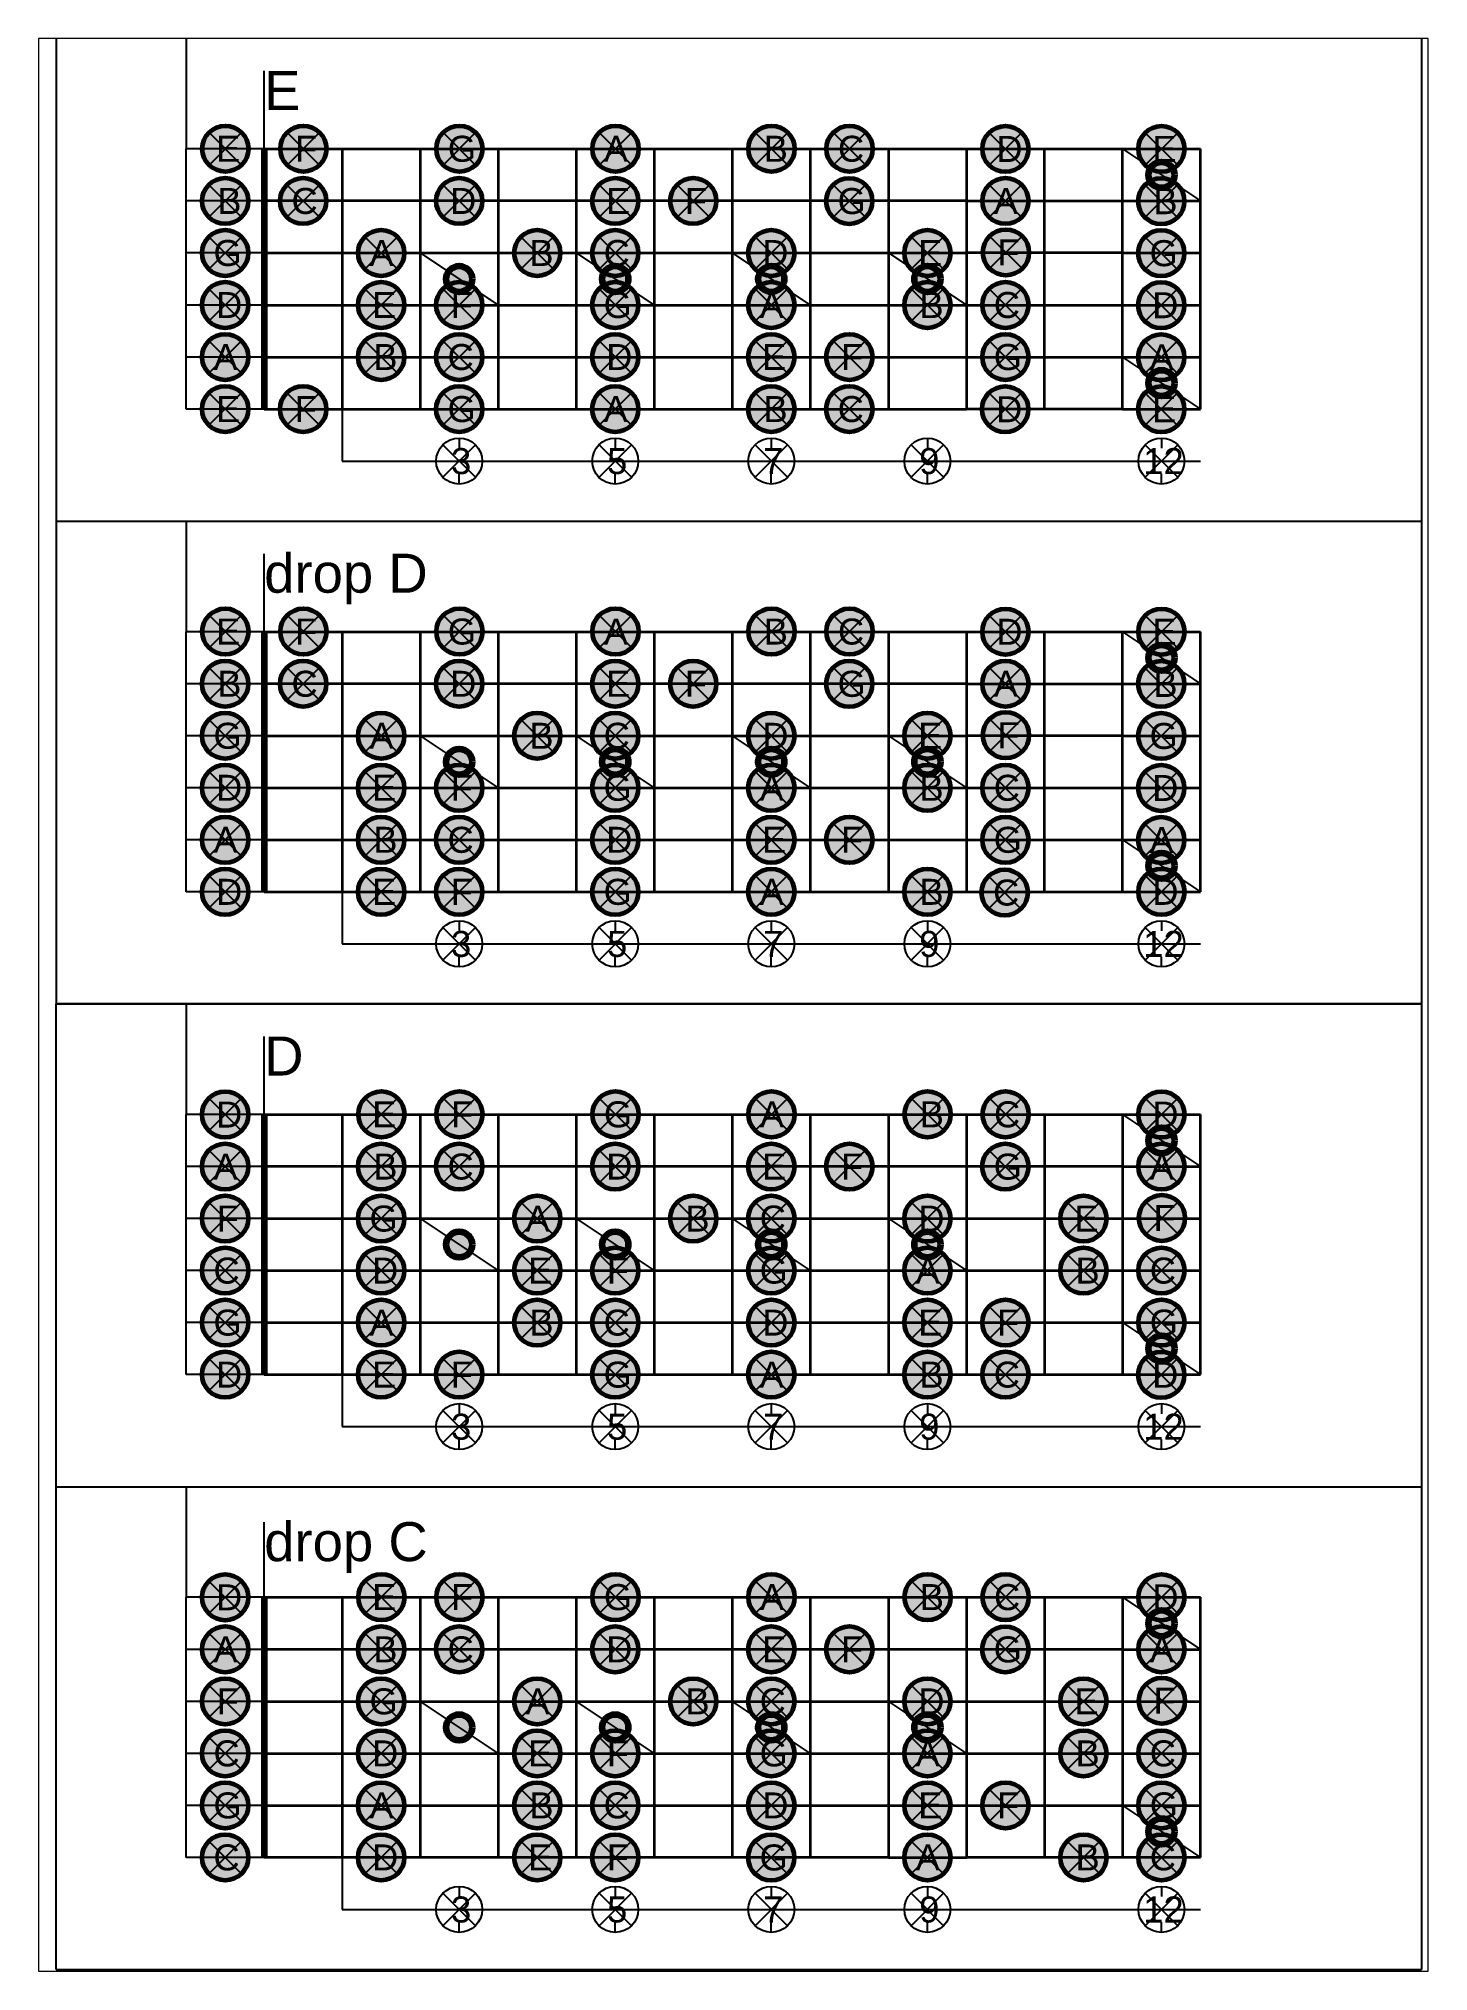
# Paper-space layout 'E and D' of a CAD drawing. Header units: inches. Extents: x -1 to 213, y -1 to 297.
# The model-space entities are those that its viewports show. They can reach past a viewport. Long polylines and large blocks are cut down to what shows.
import ezdxf

# ---------------------------------------------------------------- set-up
doc = ezdxf.new("R2010")
doc.units = ezdxf.units.IN
doc.header["$MEASUREMENT"] = 0
for name, color, linetype, lineweight in [('0th fret', 7, 'Continuous', 120), ('frets', 7, 'Continuous', 35), ('krugovi', 7, 'Continuous', 60), ('linija1mm', 7, 'Continuous', 100)]:
    doc.layers.add(name, color=color, linetype=linetype, lineweight=lineweight)
doc.layers.add('invisible', color=110, linetype='Continuous', plot=False)
doc.layers.add('naslovi', color=5, linetype='Continuous')
doc.styles.get("Standard").update_dxf_attribs({"font": 'arial.ttf'})

psp = doc.layouts.new('E and D')

msp = doc.modelspace()

# ---------------------------------------------------------------- texts
at = {"char_height": 4, "attachment_point": 1}
for s, width, insert in [('E', 2.5, (202.07, -179.2)), ('F', 2.5, (214.19, -179.2)), ('G', 2.5, (237.7, -179.2)), ('A', 2.5, (261.7, -179.2)), ('B', 2.5, (286.28, -179.2)), ('C', 2.5, (297.7, -179.2)), ('D', 2, (322.06, -179.23)), ('E', 2.5, (346.04, -179.23)), ('B', 2.5, (202.24, -187.23)), ('C', 2.5, (213.66, -187.23)), ('D', 2, (238.06, -187.23)), ('E', 2.5, (262.04, -187.23)), ('F', 2.5, (274.16, -187.23)), ('G', 2.5, (297.65, -187.24)), ('A', 2.5, (321.66, -187.23)), ('B', 2.5, (346.21, -187.26)), ('G', 2.5, (201.66, -195.23)), ('A', 2.5, (225.66, -195.23)), ('B', 2.5, (250.24, -195.23)), ('C', 2.5, (261.66, -195.23)), ('D', 2, (286.06, -195.23)), ('E', 2.5, (310.04, -195.23)), ('F', 2.5, (322.24, -195.14)), ('G', 2.5, (345.63, -195.26)), ('D', 2, (202.06, -203.23)), ('E', 2.5, (226.04, -203.23)), ('F', 2.5, (238.16, -203.23)), ('G', 2.5, (261.66, -203.23)), ('A', 2.5, (285.66, -203.23)), ('B', 2.5, (310.24, -203.23)), ('C', 2.5, (321.66, -203.23)), ('D', 2, (346.03, -203.26)), ('A', 2.5, (201.66, -211.23)), ('B', 2.5, (226.24, -211.23)), ('C', 2.5, (237.66, -211.23)), ('D', 2, (262.06, -211.23)), ('E', 2.5, (286.04, -211.23)), ('F', 2.5, (298.16, -211.23)), ('G', 2.5, (321.66, -211.23)), ('A', 2.5, (345.63, -211.26)), ('E', 2.5, (202.04, -219.23)), ('F', 2.5, (214.16, -219.23)), ('G', 2.5, (237.66, -219.23)), ('A', 2.5, (261.66, -219.23)), ('B', 2.5, (286.24, -219.23)), ('C', 2.5, (297.66, -219.23)), ('D', 2, (322.03, -219.26)), ('E', 2.5, (346.01, -219.26)), ('3', 2.5, (238.2, -227.24)), ('5', 2.5, (262.2, -227.24)), ('7', 2.5, (286.2, -227.24)), ('9', 2.5, (310.2, -227.24)), ('12', 2.5, (344.67, -227.24)), ('E', 2.5, (202.07, -253.45)), ('F', 2.5, (214.19, -253.45)), ('G', 2.5, (237.7, -253.45)), ('A', 2.5, (261.7, -253.45)), ('B', 2.5, (286.28, -253.45)), ('C', 2.5, (297.7, -253.45)), ('D', 2, (322.06, -253.48)), ('E', 2.5, (346.04, -253.48)), ('B', 2.5, (202.24, -261.48)), ('C', 2.5, (213.66, -261.48)), ('D', 2, (238.06, -261.48)), ('E', 2.5, (262.04, -261.48)), ('F', 2.5, (274.16, -261.48)), ('G', 2.5, (297.65, -261.49)), ('A', 2.5, (321.66, -261.48)), ('B', 2.5, (346.21, -261.51)), ('G', 2.5, (201.66, -269.48)), ('A', 2.5, (225.66, -269.48)), ('B', 2.5, (250.24, -269.48)), ('C', 2.5, (261.66, -269.48)), ('D', 2, (286.06, -269.48)), ('E', 2.5, (310.04, -269.48)), ('F', 2.5, (322.24, -269.39)), ('G', 2.5, (345.63, -269.51)), ('D', 2, (202.06, -277.48)), ('E', 2.5, (226.04, -277.48)), ('F', 2.5, (238.16, -277.48)), ('G', 2.5, (261.66, -277.48)), ('A', 2.5, (285.66, -277.48)), ('B', 2.5, (310.24, -277.48)), ('C', 2.5, (321.66, -277.48)), ('D', 2, (346.03, -277.51)), ('A', 2.5, (201.66, -285.48)), ('B', 2.5, (226.24, -285.48)), ('C', 2.5, (237.66, -285.48)), ('D', 2, (262.06, -285.48)), ('E', 2.5, (286.04, -285.48)), ('F', 2.5, (298.16, -285.48)), ('G', 2.5, (321.66, -285.48)), ('A', 2.5, (345.63, -285.51)), ('D', 2, (202.06, -293.48)), ('E', 2.5, (226.04, -293.48)), ('F', 2.5, (238.16, -293.48)), ('G', 2.5, (261.66, -293.48)), ('A', 2.5, (285.66, -293.48)), ('B', 2.5, (310.24, -293.48)), ('C', 2.5, (321.56, -293.59)), ('D', 2, (346.06, -293.48)), ('3', 2.5, (238.2, -301.49)), ('5', 2.5, (262.2, -301.49)), ('7', 2.5, (286.2, -301.49)), ('9', 2.5, (310.2, -301.49)), ('12', 2.5, (344.67, -301.49)), ('D', 2, (202.06, -327.73)), ('E', 2.5, (226.07, -327.7)), ('F', 2.5, (238.19, -327.7)), ('G', 2.5, (261.7, -327.7)), ('A', 2.5, (285.7, -327.7)), ('B', 2.5, (310.28, -327.7)), ('C', 2.5, (321.7, -327.7)), ('D', 2, (346.06, -327.73)), ('A', 2.5, (201.66, -335.73)), ('B', 2.5, (226.24, -335.73)), ('C', 2.5, (237.66, -335.73)), ('D', 2, (262.06, -335.73)), ('E', 2.5, (286.04, -335.73)), ('F', 2.5, (298.16, -335.73)), ('G', 2.5, (321.65, -335.74)), ('A', 2.5, (345.66, -335.73)), ('F', 2.5, (202.16, -343.73)), ('G', 2.5, (225.66, -343.73)), ('A', 2.5, (249.66, -343.73)), ('B', 2.5, (274.24, -343.73)), ('C', 2.5, (285.66, -343.73)), ('D', 2, (310.06, -343.73)), ('E', 2.5, (334.04, -343.73)), ('F', 2.5, (346.24, -343.64)), ('C', 2.5, (201.66, -351.73)), ('D', 2, (226.06, -351.73)), ('E', 2.5, (250.04, -351.73)), ('F', 2.5, (262.16, -351.73)), ('G', 2.5, (285.66, -351.73)), ('A', 2.5, (309.66, -351.73)), ('B', 2.5, (334.24, -351.73)), ('C', 2.5, (345.66, -351.73)), ('G', 2.5, (201.66, -359.73)), ('A', 2.5, (225.66, -359.73)), ('B', 2.5, (250.24, -359.73)), ('C', 2.5, (261.66, -359.73)), ('D', 2, (286.06, -359.73)), ('E', 2.5, (310.04, -359.73)), ('F', 2.5, (322.16, -359.73)), ('G', 2.5, (345.66, -359.73)), ('D', 2, (202.06, -367.73)), ('E', 2.5, (226.04, -367.73)), ('F', 2.5, (238.16, -367.73)), ('G', 2.5, (261.66, -367.73)), ('A', 2.5, (285.66, -367.73)), ('B', 2.5, (310.24, -367.73)), ('C', 2.5, (321.66, -367.73)), ('D', 2, (346.03, -367.76)), ('3', 2.5, (238.2, -375.74)), ('5', 2.5, (262.2, -375.74)), ('7', 2.5, (286.2, -375.74)), ('9', 2.5, (310.2, -375.74)), ('12', 2.5, (344.67, -375.74)), ('D', 2, (202.06, -401.98)), ('E', 2.5, (226.07, -401.95)), ('F', 2.5, (238.19, -401.95)), ('G', 2.5, (261.7, -401.95)), ('A', 2.5, (285.7, -401.95)), ('B', 2.5, (310.28, -401.95)), ('C', 2.5, (321.7, -401.95)), ('D', 2, (346.06, -401.98)), ('A', 2.5, (201.66, -409.98)), ('B', 2.5, (226.24, -409.98)), ('C', 2.5, (237.66, -409.98)), ('D', 2, (262.06, -409.98)), ('E', 2.5, (286.04, -409.98)), ('F', 2.5, (298.16, -409.98)), ('G', 2.5, (321.65, -409.99)), ('A', 2.5, (345.66, -409.98)), ('F', 2.5, (202.16, -417.98)), ('G', 2.5, (225.66, -417.98)), ('A', 2.5, (249.66, -417.98)), ('B', 2.5, (274.24, -417.98)), ('C', 2.5, (285.66, -417.98)), ('D', 2, (310.06, -417.98)), ('E', 2.5, (334.04, -417.98)), ('F', 2.5, (346.24, -417.89)), ('C', 2.5, (201.66, -425.98)), ('D', 2, (226.06, -425.98)), ('E', 2.5, (250.04, -425.98)), ('F', 2.5, (262.16, -425.98)), ('G', 2.5, (285.66, -425.98)), ('A', 2.5, (309.66, -425.98)), ('B', 2.5, (334.24, -425.98)), ('C', 2.5, (345.66, -425.98)), ('G', 2.5, (201.66, -433.98)), ('C', 2.5, (261.66, -433.98)), ('G', 2.5, (345.66, -433.98)), ('A', 2.5, (225.66, -433.98)), ('B', 2.5, (250.24, -433.98)), ('D', 2, (286.06, -433.98)), ('E', 2.5, (310.04, -433.98)), ('F', 2.5, (322.16, -433.98)), ('C', 2.5, (201.66, -441.98)), ('D', 2, (226.06, -441.98)), ('E', 2.5, (250.04, -441.98)), ('F', 2.5, (262.16, -441.98)), ('G', 2.5, (285.65, -441.99)), ('A', 2.5, (309.66, -441.98)), ('B', 2.5, (334.24, -441.98)), ('C', 2.5, (345.66, -441.98)), ('3', 2.5, (238.2, -449.99)), ('5', 2.5, (262.2, -449.99)), ('7', 2.5, (286.2, -449.99)), ('9', 2.5, (310.2, -449.99)), ('12', 2.5, (344.67, -449.99))]:
    msp.add_mtext_dynamic_manual_height_columns(s, width=width, gutter_width=1, heights=[0], dxfattribs=dict(at, insert=insert))
at = {"layer": 'naslovi', "char_height": 6, "attachment_point": 1}
for s, insert in [('E', (209.46, -169.23)), ('drop D', (209.46, -243.48)), ('D', (209.46, -317.73)), ('drop C', (209.46, -392.42))]:
    msp.add_mtext_dynamic_manual_height_columns(s, width=62.7079, gutter_width=1, heights=[0], dxfattribs=dict(at, insert=insert))

# ---------------------------------------------------------------- hatches: boundary and pattern name
at = {"layer": 'frets'}
h = msp.add_hatch(color=255, dxfattribs=at)
h.dxf.hatch_style = 1
edge = h.paths.add_edge_path()
edge.add_arc((203.49, -181.2), 3.54, 0, 360)
h = msp.add_hatch(color=255, dxfattribs=at)
h.dxf.hatch_style = 1
edge = h.paths.add_edge_path()
edge.add_arc((215.49, -181.2), 3.54, 0, 360)
h = msp.add_hatch(color=255, dxfattribs=at)
h.dxf.hatch_style = 1
edge = h.paths.add_edge_path()
edge.add_arc((239.49, -181.2), 3.54, 0, 360)
h = msp.add_hatch(color=255, dxfattribs=at)
h.dxf.hatch_style = 1
edge = h.paths.add_edge_path()
edge.add_arc((263.49, -181.2), 3.54, 0, 360)
h = msp.add_hatch(color=255, dxfattribs=at)
h.dxf.hatch_style = 1
edge = h.paths.add_edge_path()
edge.add_arc((287.49, -181.2), 3.54, 0, 360)
h = msp.add_hatch(color=255, dxfattribs=at)
h.dxf.hatch_style = 1
edge = h.paths.add_edge_path()
edge.add_arc((299.49, -181.2), 3.54, 0, 360)
h = msp.add_hatch(color=255, dxfattribs=at)
h.dxf.hatch_style = 1
edge = h.paths.add_edge_path()
edge.add_arc((323.46, -181.23), 3.54, 0, 360)
h = msp.add_hatch(color=255, dxfattribs=at)
h.dxf.hatch_style = 1
edge = h.paths.add_edge_path()
edge.add_arc((347.46, -181.23), 3.54, 0, 360)
h = msp.add_hatch(color=255, dxfattribs=at)
h.dxf.hatch_style = 1
edge = h.paths.add_edge_path()
edge.add_arc((203.46, -189.23), 3.54, 0, 360)
h = msp.add_hatch(color=255, dxfattribs=at)
h.dxf.hatch_style = 1
edge = h.paths.add_edge_path()
edge.add_arc((215.46, -189.23), 3.54, 0, 360)
h = msp.add_hatch(color=255, dxfattribs=at)
h.dxf.hatch_style = 1
edge = h.paths.add_edge_path()
edge.add_arc((239.46, -189.23), 3.54, 0, 360)
h = msp.add_hatch(color=255, dxfattribs=at)
h.dxf.hatch_style = 1
edge = h.paths.add_edge_path()
edge.add_arc((263.46, -189.23), 3.54, 0, 360)
h = msp.add_hatch(color=255, dxfattribs=at)
h.dxf.hatch_style = 1
edge = h.paths.add_edge_path()
edge.add_arc((275.46, -189.23), 3.54, 0, 360)
h = msp.add_hatch(color=255, dxfattribs=at)
h.dxf.hatch_style = 1
edge = h.paths.add_edge_path()
edge.add_arc((299.45, -189.24), 3.54, 0, 360)
h = msp.add_hatch(color=255, dxfattribs=at)
h.dxf.hatch_style = 1
edge = h.paths.add_edge_path()
edge.add_arc((323.46, -189.23), 3.54, 0, 360)
h = msp.add_hatch(color=255, dxfattribs=at)
h.dxf.hatch_style = 1
edge = h.paths.add_edge_path()
edge.add_arc((347.43, -189.26), 3.54, 0, 360)
h = msp.add_hatch(color=255, dxfattribs=at)
h.dxf.hatch_style = 1
edge = h.paths.add_edge_path()
edge.add_arc((203.46, -197.23), 3.54, 0, 360)
h = msp.add_hatch(color=255, dxfattribs=at)
h.dxf.hatch_style = 1
edge = h.paths.add_edge_path()
edge.add_arc((227.46, -197.23), 3.54, 0, 360)
h = msp.add_hatch(color=255, dxfattribs=at)
h.dxf.hatch_style = 1
edge = h.paths.add_edge_path()
edge.add_arc((251.46, -197.23), 3.54, 0, 360)
h = msp.add_hatch(color=255, dxfattribs=at)
h.dxf.hatch_style = 1
edge = h.paths.add_edge_path()
edge.add_arc((263.46, -197.23), 3.54, 0, 360)
h = msp.add_hatch(color=255, dxfattribs=at)
h.dxf.hatch_style = 1
edge = h.paths.add_edge_path()
edge.add_arc((287.46, -197.23), 3.54, 0, 360)
h = msp.add_hatch(color=255, dxfattribs=at)
h.dxf.hatch_style = 1
edge = h.paths.add_edge_path()
edge.add_arc((311.46, -197.23), 3.54, 0, 360)
h = msp.add_hatch(color=255, dxfattribs=at)
h.dxf.hatch_style = 1
edge = h.paths.add_edge_path()
edge.add_arc((323.54, -197.14), 3.54, 0, 360)
h = msp.add_hatch(color=255, dxfattribs=at)
h.dxf.hatch_style = 1
edge = h.paths.add_edge_path()
edge.add_arc((347.43, -197.26), 3.54, 0, 360)
h = msp.add_hatch(color=255, dxfattribs=at)
h.dxf.hatch_style = 1
edge = h.paths.add_edge_path()
edge.add_arc((203.46, -205.23), 3.54, 0, 360)
h = msp.add_hatch(color=255, dxfattribs=at)
h.dxf.hatch_style = 1
edge = h.paths.add_edge_path()
edge.add_arc((227.46, -205.23), 3.54, 0, 360)
h = msp.add_hatch(color=255, dxfattribs=at)
h.dxf.hatch_style = 1
edge = h.paths.add_edge_path()
edge.add_arc((239.46, -205.23), 3.54, 0, 360)
h = msp.add_hatch(color=255, dxfattribs=at)
h.dxf.hatch_style = 1
edge = h.paths.add_edge_path()
edge.add_arc((263.46, -205.23), 3.54, 0, 360)
h = msp.add_hatch(color=255, dxfattribs=at)
h.dxf.hatch_style = 1
edge = h.paths.add_edge_path()
edge.add_arc((287.46, -205.23), 3.54, 0, 360)
h = msp.add_hatch(color=255, dxfattribs=at)
h.dxf.hatch_style = 1
edge = h.paths.add_edge_path()
edge.add_arc((311.46, -205.23), 3.54, 0, 360)
h = msp.add_hatch(color=255, dxfattribs=at)
h.dxf.hatch_style = 1
edge = h.paths.add_edge_path()
edge.add_arc((323.46, -205.23), 3.54, 0, 360)
h = msp.add_hatch(color=255, dxfattribs=at)
h.dxf.hatch_style = 1
edge = h.paths.add_edge_path()
edge.add_arc((347.43, -205.26), 3.54, 0, 360)
h = msp.add_hatch(color=255, dxfattribs=at)
h.dxf.hatch_style = 1
edge = h.paths.add_edge_path()
edge.add_arc((203.46, -213.23), 3.54, 0, 360)
h = msp.add_hatch(color=255, dxfattribs=at)
h.dxf.hatch_style = 1
edge = h.paths.add_edge_path()
edge.add_arc((227.46, -213.23), 3.54, 0, 360)
h = msp.add_hatch(color=255, dxfattribs=at)
h.dxf.hatch_style = 1
edge = h.paths.add_edge_path()
edge.add_arc((239.46, -213.23), 3.54, 0, 360)
h = msp.add_hatch(color=255, dxfattribs=at)
h.dxf.hatch_style = 1
edge = h.paths.add_edge_path()
edge.add_arc((263.46, -213.23), 3.54, 0, 360)
h = msp.add_hatch(color=255, dxfattribs=at)
h.dxf.hatch_style = 1
edge = h.paths.add_edge_path()
edge.add_arc((287.46, -213.23), 3.54, 0, 360)
h = msp.add_hatch(color=255, dxfattribs=at)
h.dxf.hatch_style = 1
edge = h.paths.add_edge_path()
edge.add_arc((299.46, -213.23), 3.54, 0, 360)
h = msp.add_hatch(color=255, dxfattribs=at)
h.dxf.hatch_style = 1
edge = h.paths.add_edge_path()
edge.add_arc((323.46, -213.23), 3.54, 0, 360)
h = msp.add_hatch(color=255, dxfattribs=at)
h.dxf.hatch_style = 1
edge = h.paths.add_edge_path()
edge.add_arc((347.43, -213.26), 3.54, 0, 360)
h = msp.add_hatch(color=255, dxfattribs=at)
h.dxf.hatch_style = 1
edge = h.paths.add_edge_path()
edge.add_arc((203.46, -221.23), 3.54, 0, 360)
h = msp.add_hatch(color=255, dxfattribs=at)
h.dxf.hatch_style = 1
edge = h.paths.add_edge_path()
edge.add_arc((215.46, -221.23), 3.54, 0, 360)
h = msp.add_hatch(color=255, dxfattribs=at)
h.dxf.hatch_style = 1
edge = h.paths.add_edge_path()
edge.add_arc((239.46, -221.23), 3.54, 0, 360)
h = msp.add_hatch(color=255, dxfattribs=at)
h.dxf.hatch_style = 1
edge = h.paths.add_edge_path()
edge.add_arc((263.46, -221.23), 3.54, 0, 360)
h = msp.add_hatch(color=255, dxfattribs=at)
h.dxf.hatch_style = 1
edge = h.paths.add_edge_path()
edge.add_arc((287.46, -221.23), 3.54, 0, 360)
h = msp.add_hatch(color=255, dxfattribs=at)
h.dxf.hatch_style = 1
edge = h.paths.add_edge_path()
edge.add_arc((299.46, -221.23), 3.54, 0, 360)
h = msp.add_hatch(color=255, dxfattribs=at)
h.dxf.hatch_style = 1
edge = h.paths.add_edge_path()
edge.add_arc((323.43, -221.26), 3.54, 0, 360)
h = msp.add_hatch(color=255, dxfattribs=at)
h.dxf.hatch_style = 1
edge = h.paths.add_edge_path()
edge.add_arc((347.43, -221.26), 3.54, 0, 360)
h = msp.add_hatch(color=255, dxfattribs=at)
h.dxf.hatch_style = 1
edge = h.paths.add_edge_path()
edge.add_arc((203.49, -255.45), 3.54, 0, 360)
h = msp.add_hatch(color=255, dxfattribs=at)
h.dxf.hatch_style = 1
edge = h.paths.add_edge_path()
edge.add_arc((215.49, -255.45), 3.54, 0, 360)
h = msp.add_hatch(color=255, dxfattribs=at)
h.dxf.hatch_style = 1
edge = h.paths.add_edge_path()
edge.add_arc((239.49, -255.45), 3.54, 0, 360)
h = msp.add_hatch(color=255, dxfattribs=at)
h.dxf.hatch_style = 1
edge = h.paths.add_edge_path()
edge.add_arc((263.49, -255.45), 3.54, 0, 360)
h = msp.add_hatch(color=255, dxfattribs=at)
h.dxf.hatch_style = 1
edge = h.paths.add_edge_path()
edge.add_arc((287.49, -255.45), 3.54, 0, 360)
h = msp.add_hatch(color=255, dxfattribs=at)
h.dxf.hatch_style = 1
edge = h.paths.add_edge_path()
edge.add_arc((299.49, -255.45), 3.54, 0, 360)
h = msp.add_hatch(color=255, dxfattribs=at)
h.dxf.hatch_style = 1
edge = h.paths.add_edge_path()
edge.add_arc((323.46, -255.48), 3.54, 0, 360)
h = msp.add_hatch(color=255, dxfattribs=at)
h.dxf.hatch_style = 1
edge = h.paths.add_edge_path()
edge.add_arc((347.46, -255.48), 3.54, 0, 360)
h = msp.add_hatch(color=255, dxfattribs=at)
h.dxf.hatch_style = 1
edge = h.paths.add_edge_path()
edge.add_arc((203.46, -263.48), 3.54, 0, 360)
h = msp.add_hatch(color=255, dxfattribs=at)
h.dxf.hatch_style = 1
edge = h.paths.add_edge_path()
edge.add_arc((215.46, -263.48), 3.54, 0, 360)
h = msp.add_hatch(color=255, dxfattribs=at)
h.dxf.hatch_style = 1
edge = h.paths.add_edge_path()
edge.add_arc((239.46, -263.48), 3.54, 0, 360)
h = msp.add_hatch(color=255, dxfattribs=at)
h.dxf.hatch_style = 1
edge = h.paths.add_edge_path()
edge.add_arc((263.46, -263.48), 3.54, 0, 360)
h = msp.add_hatch(color=255, dxfattribs=at)
h.dxf.hatch_style = 1
edge = h.paths.add_edge_path()
edge.add_arc((275.46, -263.48), 3.54, 0, 360)
h = msp.add_hatch(color=255, dxfattribs=at)
h.dxf.hatch_style = 1
edge = h.paths.add_edge_path()
edge.add_arc((299.45, -263.49), 3.54, 0, 360)
h = msp.add_hatch(color=255, dxfattribs=at)
h.dxf.hatch_style = 1
edge = h.paths.add_edge_path()
edge.add_arc((323.46, -263.48), 3.54, 0, 360)
h = msp.add_hatch(color=255, dxfattribs=at)
h.dxf.hatch_style = 1
edge = h.paths.add_edge_path()
edge.add_arc((347.43, -263.51), 3.54, 0, 360)
h = msp.add_hatch(color=255, dxfattribs=at)
h.dxf.hatch_style = 1
edge = h.paths.add_edge_path()
edge.add_arc((203.46, -271.48), 3.54, 0, 360)
h = msp.add_hatch(color=255, dxfattribs=at)
h.dxf.hatch_style = 1
edge = h.paths.add_edge_path()
edge.add_arc((227.46, -271.48), 3.54, 0, 360)
h = msp.add_hatch(color=255, dxfattribs=at)
h.dxf.hatch_style = 1
edge = h.paths.add_edge_path()
edge.add_arc((251.46, -271.48), 3.54, 0, 360)
h = msp.add_hatch(color=255, dxfattribs=at)
h.dxf.hatch_style = 1
edge = h.paths.add_edge_path()
edge.add_arc((263.46, -271.48), 3.54, 0, 360)
h = msp.add_hatch(color=255, dxfattribs=at)
h.dxf.hatch_style = 1
edge = h.paths.add_edge_path()
edge.add_arc((287.46, -271.48), 3.54, 0, 360)
h = msp.add_hatch(color=255, dxfattribs=at)
h.dxf.hatch_style = 1
edge = h.paths.add_edge_path()
edge.add_arc((311.46, -271.48), 3.54, 0, 360)
h = msp.add_hatch(color=255, dxfattribs=at)
h.dxf.hatch_style = 1
edge = h.paths.add_edge_path()
edge.add_arc((323.54, -271.39), 3.54, 0, 360)
h = msp.add_hatch(color=255, dxfattribs=at)
h.dxf.hatch_style = 1
edge = h.paths.add_edge_path()
edge.add_arc((347.43, -271.51), 3.54, 0, 360)
h = msp.add_hatch(color=255, dxfattribs=at)
h.dxf.hatch_style = 1
edge = h.paths.add_edge_path()
edge.add_arc((203.46, -279.48), 3.54, 0, 360)
h = msp.add_hatch(color=255, dxfattribs=at)
h.dxf.hatch_style = 1
edge = h.paths.add_edge_path()
edge.add_arc((227.46, -279.48), 3.54, 0, 360)
h = msp.add_hatch(color=255, dxfattribs=at)
h.dxf.hatch_style = 1
edge = h.paths.add_edge_path()
edge.add_arc((239.46, -279.48), 3.54, 0, 360)
h = msp.add_hatch(color=255, dxfattribs=at)
h.dxf.hatch_style = 1
edge = h.paths.add_edge_path()
edge.add_arc((263.46, -279.48), 3.54, 0, 360)
h = msp.add_hatch(color=255, dxfattribs=at)
h.dxf.hatch_style = 1
edge = h.paths.add_edge_path()
edge.add_arc((287.46, -279.48), 3.54, 0, 360)
h = msp.add_hatch(color=255, dxfattribs=at)
h.dxf.hatch_style = 1
edge = h.paths.add_edge_path()
edge.add_arc((311.46, -279.48), 3.54, 0, 360)
h = msp.add_hatch(color=255, dxfattribs=at)
h.dxf.hatch_style = 1
edge = h.paths.add_edge_path()
edge.add_arc((323.46, -279.48), 3.54, 0, 360)
h = msp.add_hatch(color=255, dxfattribs=at)
h.dxf.hatch_style = 1
edge = h.paths.add_edge_path()
edge.add_arc((347.43, -279.51), 3.54, 0, 360)
h = msp.add_hatch(color=255, dxfattribs=at)
h.dxf.hatch_style = 1
edge = h.paths.add_edge_path()
edge.add_arc((203.46, -287.48), 3.54, 0, 360)
h = msp.add_hatch(color=255, dxfattribs=at)
h.dxf.hatch_style = 1
edge = h.paths.add_edge_path()
edge.add_arc((227.46, -287.48), 3.54, 0, 360)
h = msp.add_hatch(color=255, dxfattribs=at)
h.dxf.hatch_style = 1
edge = h.paths.add_edge_path()
edge.add_arc((239.46, -287.48), 3.54, 0, 360)
h = msp.add_hatch(color=255, dxfattribs=at)
h.dxf.hatch_style = 1
edge = h.paths.add_edge_path()
edge.add_arc((263.46, -287.48), 3.54, 0, 360)
h = msp.add_hatch(color=255, dxfattribs=at)
h.dxf.hatch_style = 1
edge = h.paths.add_edge_path()
edge.add_arc((287.46, -287.48), 3.54, 0, 360)
h = msp.add_hatch(color=255, dxfattribs=at)
h.dxf.hatch_style = 1
edge = h.paths.add_edge_path()
edge.add_arc((299.46, -287.48), 3.54, 0, 360)
h = msp.add_hatch(color=255, dxfattribs=at)
h.dxf.hatch_style = 1
edge = h.paths.add_edge_path()
edge.add_arc((323.46, -287.48), 3.54, 0, 360)
h = msp.add_hatch(color=255, dxfattribs=at)
h.dxf.hatch_style = 1
edge = h.paths.add_edge_path()
edge.add_arc((347.43, -287.51), 3.54, 0, 360)
h = msp.add_hatch(color=255, dxfattribs=at)
h.dxf.hatch_style = 1
edge = h.paths.add_edge_path()
edge.add_arc((203.46, -295.48), 3.54, 0, 360)
h = msp.add_hatch(color=255, dxfattribs=at)
h.dxf.hatch_style = 1
edge = h.paths.add_edge_path()
edge.add_arc((227.46, -295.48), 3.54, 0, 360)
h = msp.add_hatch(color=255, dxfattribs=at)
h.dxf.hatch_style = 1
edge = h.paths.add_edge_path()
edge.add_arc((239.46, -295.48), 3.54, 0, 360)
h = msp.add_hatch(color=255, dxfattribs=at)
h.dxf.hatch_style = 1
edge = h.paths.add_edge_path()
edge.add_arc((263.46, -295.48), 3.54, 0, 360)
h = msp.add_hatch(color=255, dxfattribs=at)
h.dxf.hatch_style = 1
edge = h.paths.add_edge_path()
edge.add_arc((287.46, -295.48), 3.54, 0, 360)
h = msp.add_hatch(color=255, dxfattribs=at)
h.dxf.hatch_style = 1
edge = h.paths.add_edge_path()
edge.add_arc((311.46, -295.48), 3.54, 0, 360)
h = msp.add_hatch(color=255, dxfattribs=at)
h.dxf.hatch_style = 1
edge = h.paths.add_edge_path()
edge.add_arc((323.35, -295.59), 3.54, 0, 360)
h = msp.add_hatch(color=255, dxfattribs=at)
h.dxf.hatch_style = 1
edge = h.paths.add_edge_path()
edge.add_arc((347.46, -295.48), 3.54, 0, 360)
h = msp.add_hatch(color=255, dxfattribs=at)
h.dxf.hatch_style = 1
edge = h.paths.add_edge_path()
edge.add_arc((203.46, -329.73), 3.54, 0, 360)
h = msp.add_hatch(color=255, dxfattribs=at)
h.dxf.hatch_style = 1
edge = h.paths.add_edge_path()
edge.add_arc((227.49, -329.7), 3.54, 0, 360)
h = msp.add_hatch(color=255, dxfattribs=at)
h.dxf.hatch_style = 1
edge = h.paths.add_edge_path()
edge.add_arc((239.49, -329.7), 3.54, 0, 360)
h = msp.add_hatch(color=255, dxfattribs=at)
h.dxf.hatch_style = 1
edge = h.paths.add_edge_path()
edge.add_arc((263.49, -329.7), 3.54, 0, 360)
h = msp.add_hatch(color=255, dxfattribs=at)
h.dxf.hatch_style = 1
edge = h.paths.add_edge_path()
edge.add_arc((287.49, -329.7), 3.54, 0, 360)
h = msp.add_hatch(color=255, dxfattribs=at)
h.dxf.hatch_style = 1
edge = h.paths.add_edge_path()
edge.add_arc((311.49, -329.7), 3.54, 0, 360)
h = msp.add_hatch(color=255, dxfattribs=at)
h.dxf.hatch_style = 1
edge = h.paths.add_edge_path()
edge.add_arc((323.49, -329.7), 3.54, 0, 360)
h = msp.add_hatch(color=255, dxfattribs=at)
h.dxf.hatch_style = 1
edge = h.paths.add_edge_path()
edge.add_arc((347.46, -329.73), 3.54, 0, 360)
h = msp.add_hatch(color=255, dxfattribs=at)
h.dxf.hatch_style = 1
edge = h.paths.add_edge_path()
edge.add_arc((203.46, -337.73), 3.54, 0, 360)
h = msp.add_hatch(color=255, dxfattribs=at)
h.dxf.hatch_style = 1
edge = h.paths.add_edge_path()
edge.add_arc((227.46, -337.73), 3.54, 0, 360)
h = msp.add_hatch(color=255, dxfattribs=at)
h.dxf.hatch_style = 1
edge = h.paths.add_edge_path()
edge.add_arc((239.46, -337.73), 3.54, 0, 360)
h = msp.add_hatch(color=255, dxfattribs=at)
h.dxf.hatch_style = 1
edge = h.paths.add_edge_path()
edge.add_arc((263.46, -337.73), 3.54, 0, 360)
h = msp.add_hatch(color=255, dxfattribs=at)
h.dxf.hatch_style = 1
edge = h.paths.add_edge_path()
edge.add_arc((287.46, -337.73), 3.54, 0, 360)
h = msp.add_hatch(color=255, dxfattribs=at)
h.dxf.hatch_style = 1
edge = h.paths.add_edge_path()
edge.add_arc((299.46, -337.73), 3.54, 0, 360)
h = msp.add_hatch(color=255, dxfattribs=at)
h.dxf.hatch_style = 1
edge = h.paths.add_edge_path()
edge.add_arc((323.45, -337.74), 3.54, 0, 360)
h = msp.add_hatch(color=255, dxfattribs=at)
h.dxf.hatch_style = 1
edge = h.paths.add_edge_path()
edge.add_arc((347.46, -337.73), 3.54, 0, 360)
h = msp.add_hatch(color=255, dxfattribs=at)
h.dxf.hatch_style = 1
edge = h.paths.add_edge_path()
edge.add_arc((203.46, -345.73), 3.54, 0, 360)
h = msp.add_hatch(color=255, dxfattribs=at)
h.dxf.hatch_style = 1
edge = h.paths.add_edge_path()
edge.add_arc((227.46, -345.73), 3.54, 0, 360)
h = msp.add_hatch(color=255, dxfattribs=at)
h.dxf.hatch_style = 1
edge = h.paths.add_edge_path()
edge.add_arc((251.46, -345.73), 3.54, 0, 360)
h = msp.add_hatch(color=255, dxfattribs=at)
h.dxf.hatch_style = 1
edge = h.paths.add_edge_path()
edge.add_arc((275.46, -345.73), 3.54, 0, 360)
h = msp.add_hatch(color=255, dxfattribs=at)
h.dxf.hatch_style = 1
edge = h.paths.add_edge_path()
edge.add_arc((287.46, -345.73), 3.54, 0, 360)
h = msp.add_hatch(color=255, dxfattribs=at)
h.dxf.hatch_style = 1
edge = h.paths.add_edge_path()
edge.add_arc((311.46, -345.73), 3.54, 0, 360)
h = msp.add_hatch(color=255, dxfattribs=at)
h.dxf.hatch_style = 1
edge = h.paths.add_edge_path()
edge.add_arc((335.46, -345.73), 3.54, 0, 360)
h = msp.add_hatch(color=255, dxfattribs=at)
h.dxf.hatch_style = 1
edge = h.paths.add_edge_path()
edge.add_arc((347.54, -345.64), 3.54, 0, 360)
h = msp.add_hatch(color=255, dxfattribs=at)
h.dxf.hatch_style = 1
edge = h.paths.add_edge_path()
edge.add_arc((203.46, -353.73), 3.54, 0, 360)
h = msp.add_hatch(color=255, dxfattribs=at)
h.dxf.hatch_style = 1
edge = h.paths.add_edge_path()
edge.add_arc((227.46, -353.73), 3.54, 0, 360)
h = msp.add_hatch(color=255, dxfattribs=at)
h.dxf.hatch_style = 1
edge = h.paths.add_edge_path()
edge.add_arc((251.46, -353.73), 3.54, 0, 360)
h = msp.add_hatch(color=255, dxfattribs=at)
h.dxf.hatch_style = 1
edge = h.paths.add_edge_path()
edge.add_arc((263.46, -353.73), 3.54, 0, 360)
h = msp.add_hatch(color=255, dxfattribs=at)
h.dxf.hatch_style = 1
edge = h.paths.add_edge_path()
edge.add_arc((287.46, -353.73), 3.54, 0, 360)
h = msp.add_hatch(color=255, dxfattribs=at)
h.dxf.hatch_style = 1
edge = h.paths.add_edge_path()
edge.add_arc((311.46, -353.73), 3.54, 0, 360)
h = msp.add_hatch(color=255, dxfattribs=at)
h.dxf.hatch_style = 1
edge = h.paths.add_edge_path()
edge.add_arc((335.46, -353.73), 3.54, 0, 360)
h = msp.add_hatch(color=255, dxfattribs=at)
h.dxf.hatch_style = 1
edge = h.paths.add_edge_path()
edge.add_arc((347.46, -353.73), 3.54, 0, 360)
h = msp.add_hatch(color=255, dxfattribs=at)
h.dxf.hatch_style = 1
edge = h.paths.add_edge_path()
edge.add_arc((203.46, -361.73), 3.54, 0, 360)
h = msp.add_hatch(color=255, dxfattribs=at)
h.dxf.hatch_style = 1
edge = h.paths.add_edge_path()
edge.add_arc((227.46, -361.73), 3.54, 0, 360)
h = msp.add_hatch(color=255, dxfattribs=at)
h.dxf.hatch_style = 1
edge = h.paths.add_edge_path()
edge.add_arc((251.46, -361.73), 3.54, 0, 360)
h = msp.add_hatch(color=255, dxfattribs=at)
h.dxf.hatch_style = 1
edge = h.paths.add_edge_path()
edge.add_arc((263.46, -361.73), 3.54, 0, 360)
h = msp.add_hatch(color=255, dxfattribs=at)
h.dxf.hatch_style = 1
edge = h.paths.add_edge_path()
edge.add_arc((287.46, -361.73), 3.54, 0, 360)
h = msp.add_hatch(color=255, dxfattribs=at)
h.dxf.hatch_style = 1
edge = h.paths.add_edge_path()
edge.add_arc((311.46, -361.73), 3.54, 0, 360)
h = msp.add_hatch(color=255, dxfattribs=at)
h.dxf.hatch_style = 1
edge = h.paths.add_edge_path()
edge.add_arc((323.46, -361.73), 3.54, 0, 360)
h = msp.add_hatch(color=255, dxfattribs=at)
h.dxf.hatch_style = 1
edge = h.paths.add_edge_path()
edge.add_arc((347.46, -361.73), 3.54, 0, 360)
h = msp.add_hatch(color=255, dxfattribs=at)
h.dxf.hatch_style = 1
edge = h.paths.add_edge_path()
edge.add_arc((203.46, -369.73), 3.54, 0, 360)
h = msp.add_hatch(color=255, dxfattribs=at)
h.dxf.hatch_style = 1
edge = h.paths.add_edge_path()
edge.add_arc((227.46, -369.73), 3.54, 0, 360)
h = msp.add_hatch(color=255, dxfattribs=at)
h.dxf.hatch_style = 1
edge = h.paths.add_edge_path()
edge.add_arc((239.46, -369.73), 3.54, 0, 360)
h = msp.add_hatch(color=255, dxfattribs=at)
h.dxf.hatch_style = 1
edge = h.paths.add_edge_path()
edge.add_arc((263.46, -369.73), 3.54, 0, 360)
h = msp.add_hatch(color=255, dxfattribs=at)
h.dxf.hatch_style = 1
edge = h.paths.add_edge_path()
edge.add_arc((287.46, -369.73), 3.54, 0, 360)
h = msp.add_hatch(color=255, dxfattribs=at)
h.dxf.hatch_style = 1
edge = h.paths.add_edge_path()
edge.add_arc((311.46, -369.73), 3.54, 0, 360)
h = msp.add_hatch(color=255, dxfattribs=at)
h.dxf.hatch_style = 1
edge = h.paths.add_edge_path()
edge.add_arc((323.46, -369.73), 3.54, 0, 360)
h = msp.add_hatch(color=255, dxfattribs=at)
h.dxf.hatch_style = 1
edge = h.paths.add_edge_path()
edge.add_arc((347.43, -369.76), 3.54, 0, 360)
h = msp.add_hatch(color=255, dxfattribs=at)
h.dxf.hatch_style = 1
edge = h.paths.add_edge_path()
edge.add_arc((203.46, -403.98), 3.54, 0, 360)
h = msp.add_hatch(color=255, dxfattribs=at)
h.dxf.hatch_style = 1
edge = h.paths.add_edge_path()
edge.add_arc((227.49, -403.95), 3.54, 0, 360)
h = msp.add_hatch(color=255, dxfattribs=at)
h.dxf.hatch_style = 1
edge = h.paths.add_edge_path()
edge.add_arc((239.49, -403.95), 3.54, 0, 360)
h = msp.add_hatch(color=255, dxfattribs=at)
h.dxf.hatch_style = 1
edge = h.paths.add_edge_path()
edge.add_arc((263.49, -403.95), 3.54, 0, 360)
h = msp.add_hatch(color=255, dxfattribs=at)
h.dxf.hatch_style = 1
edge = h.paths.add_edge_path()
edge.add_arc((287.49, -403.95), 3.54, 0, 360)
h = msp.add_hatch(color=255, dxfattribs=at)
h.dxf.hatch_style = 1
edge = h.paths.add_edge_path()
edge.add_arc((311.49, -403.95), 3.54, 0, 360)
h = msp.add_hatch(color=255, dxfattribs=at)
h.dxf.hatch_style = 1
edge = h.paths.add_edge_path()
edge.add_arc((323.49, -403.95), 3.54, 0, 360)
h = msp.add_hatch(color=255, dxfattribs=at)
h.dxf.hatch_style = 1
edge = h.paths.add_edge_path()
edge.add_arc((347.46, -403.98), 3.54, 0, 360)
h = msp.add_hatch(color=255, dxfattribs=at)
h.dxf.hatch_style = 1
edge = h.paths.add_edge_path()
edge.add_arc((203.46, -411.98), 3.54, 0, 360)
h = msp.add_hatch(color=255, dxfattribs=at)
h.dxf.hatch_style = 1
edge = h.paths.add_edge_path()
edge.add_arc((227.46, -411.98), 3.54, 0, 360)
h = msp.add_hatch(color=255, dxfattribs=at)
h.dxf.hatch_style = 1
edge = h.paths.add_edge_path()
edge.add_arc((239.46, -411.98), 3.54, 0, 360)
h = msp.add_hatch(color=255, dxfattribs=at)
h.dxf.hatch_style = 1
edge = h.paths.add_edge_path()
edge.add_arc((263.46, -411.98), 3.54, 0, 360)
h = msp.add_hatch(color=255, dxfattribs=at)
h.dxf.hatch_style = 1
edge = h.paths.add_edge_path()
edge.add_arc((287.46, -411.98), 3.54, 0, 360)
h = msp.add_hatch(color=255, dxfattribs=at)
h.dxf.hatch_style = 1
edge = h.paths.add_edge_path()
edge.add_arc((299.46, -411.98), 3.54, 0, 360)
h = msp.add_hatch(color=255, dxfattribs=at)
h.dxf.hatch_style = 1
edge = h.paths.add_edge_path()
edge.add_arc((323.45, -411.99), 3.54, 0, 360)
h = msp.add_hatch(color=255, dxfattribs=at)
h.dxf.hatch_style = 1
edge = h.paths.add_edge_path()
edge.add_arc((347.46, -411.98), 3.54, 0, 360)
h = msp.add_hatch(color=255, dxfattribs=at)
h.dxf.hatch_style = 1
edge = h.paths.add_edge_path()
edge.add_arc((203.46, -419.98), 3.54, 0, 360)
h = msp.add_hatch(color=255, dxfattribs=at)
h.dxf.hatch_style = 1
edge = h.paths.add_edge_path()
edge.add_arc((227.46, -419.98), 3.54, 0, 360)
h = msp.add_hatch(color=255, dxfattribs=at)
h.dxf.hatch_style = 1
edge = h.paths.add_edge_path()
edge.add_arc((251.46, -419.98), 3.54, 0, 360)
h = msp.add_hatch(color=255, dxfattribs=at)
h.dxf.hatch_style = 1
edge = h.paths.add_edge_path()
edge.add_arc((275.46, -419.98), 3.54, 0, 360)
h = msp.add_hatch(color=255, dxfattribs=at)
h.dxf.hatch_style = 1
edge = h.paths.add_edge_path()
edge.add_arc((287.46, -419.98), 3.54, 0, 360)
h = msp.add_hatch(color=255, dxfattribs=at)
h.dxf.hatch_style = 1
edge = h.paths.add_edge_path()
edge.add_arc((311.46, -419.98), 3.54, 0, 360)
h = msp.add_hatch(color=255, dxfattribs=at)
h.dxf.hatch_style = 1
edge = h.paths.add_edge_path()
edge.add_arc((335.46, -419.98), 3.54, 0, 360)
h = msp.add_hatch(color=255, dxfattribs=at)
h.dxf.hatch_style = 1
edge = h.paths.add_edge_path()
edge.add_arc((347.54, -419.89), 3.54, 0, 360)
h = msp.add_hatch(color=255, dxfattribs=at)
h.dxf.hatch_style = 1
edge = h.paths.add_edge_path()
edge.add_arc((203.46, -427.98), 3.54, 0, 360)
h = msp.add_hatch(color=255, dxfattribs=at)
h.dxf.hatch_style = 1
edge = h.paths.add_edge_path()
edge.add_arc((227.46, -427.98), 3.54, 0, 360)
h = msp.add_hatch(color=255, dxfattribs=at)
h.dxf.hatch_style = 1
edge = h.paths.add_edge_path()
edge.add_arc((251.46, -427.98), 3.54, 0, 360)
h = msp.add_hatch(color=255, dxfattribs=at)
h.dxf.hatch_style = 1
edge = h.paths.add_edge_path()
edge.add_arc((263.46, -427.98), 3.54, 0, 360)
h = msp.add_hatch(color=255, dxfattribs=at)
h.dxf.hatch_style = 1
edge = h.paths.add_edge_path()
edge.add_arc((287.46, -427.98), 3.54, 0, 360)
h = msp.add_hatch(color=255, dxfattribs=at)
h.dxf.hatch_style = 1
edge = h.paths.add_edge_path()
edge.add_arc((311.46, -427.98), 3.54, 0, 360)
h = msp.add_hatch(color=255, dxfattribs=at)
h.dxf.hatch_style = 1
edge = h.paths.add_edge_path()
edge.add_arc((335.46, -427.98), 3.54, 0, 360)
h = msp.add_hatch(color=255, dxfattribs=at)
h.dxf.hatch_style = 1
edge = h.paths.add_edge_path()
edge.add_arc((347.46, -427.98), 3.54, 0, 360)
h = msp.add_hatch(color=255, dxfattribs=at)
h.dxf.hatch_style = 1
edge = h.paths.add_edge_path()
edge.add_arc((203.46, -435.98), 3.54, 0, 360)
h = msp.add_hatch(color=255, dxfattribs=at)
h.dxf.hatch_style = 1
edge = h.paths.add_edge_path()
edge.add_arc((227.46, -435.98), 3.54, 0, 360)
h = msp.add_hatch(color=255, dxfattribs=at)
h.dxf.hatch_style = 1
edge = h.paths.add_edge_path()
edge.add_arc((251.46, -435.98), 3.54, 0, 360)
h = msp.add_hatch(color=255, dxfattribs=at)
h.dxf.hatch_style = 1
edge = h.paths.add_edge_path()
edge.add_arc((263.46, -435.98), 3.54, 0, 360)
h = msp.add_hatch(color=255, dxfattribs=at)
h.dxf.hatch_style = 1
edge = h.paths.add_edge_path()
edge.add_arc((287.46, -435.98), 3.54, 0, 360)
h = msp.add_hatch(color=255, dxfattribs=at)
h.dxf.hatch_style = 1
edge = h.paths.add_edge_path()
edge.add_arc((311.46, -435.98), 3.54, 0, 360)
h = msp.add_hatch(color=255, dxfattribs=at)
h.dxf.hatch_style = 1
edge = h.paths.add_edge_path()
edge.add_arc((323.46, -435.98), 3.54, 0, 360)
h = msp.add_hatch(color=255, dxfattribs=at)
h.dxf.hatch_style = 1
edge = h.paths.add_edge_path()
edge.add_arc((347.46, -435.98), 3.54, 0, 360)
h = msp.add_hatch(color=255, dxfattribs=at)
h.dxf.hatch_style = 1
edge = h.paths.add_edge_path()
edge.add_arc((203.46, -443.98), 3.54, 0, 360)
h = msp.add_hatch(color=255, dxfattribs=at)
h.dxf.hatch_style = 1
edge = h.paths.add_edge_path()
edge.add_arc((227.46, -443.98), 3.54, 0, 360)
h = msp.add_hatch(color=255, dxfattribs=at)
h.dxf.hatch_style = 1
edge = h.paths.add_edge_path()
edge.add_arc((251.46, -443.98), 3.54, 0, 360)
h = msp.add_hatch(color=255, dxfattribs=at)
h.dxf.hatch_style = 1
edge = h.paths.add_edge_path()
edge.add_arc((263.46, -443.98), 3.54, 0, 360)
h = msp.add_hatch(color=255, dxfattribs=at)
h.dxf.hatch_style = 1
edge = h.paths.add_edge_path()
edge.add_arc((287.45, -443.99), 3.54, 0, 360)
h = msp.add_hatch(color=255, dxfattribs=at)
h.dxf.hatch_style = 1
edge = h.paths.add_edge_path()
edge.add_arc((311.46, -443.98), 3.54, 0, 360)
h = msp.add_hatch(color=255, dxfattribs=at)
h.dxf.hatch_style = 1
edge = h.paths.add_edge_path()
edge.add_arc((335.46, -443.98), 3.54, 0, 360)
h = msp.add_hatch(color=255, dxfattribs=at)
h.dxf.hatch_style = 1
edge = h.paths.add_edge_path()
edge.add_arc((347.46, -443.98), 3.54, 0, 360)
at = {"layer": 'linija1mm'}
h = msp.add_hatch(color=256, dxfattribs=at)
h.dxf.hatch_style = 1
edge = h.paths.add_edge_path()
edge.add_arc((347.46, -185.23), 2, 0, 360)
h = msp.add_hatch(color=256, dxfattribs=at)
h.dxf.hatch_style = 1
edge = h.paths.add_edge_path()
edge.add_arc((239.46, -201.23), 2, 0, 360)
h = msp.add_hatch(color=256, dxfattribs=at)
h.dxf.hatch_style = 1
edge = h.paths.add_edge_path()
edge.add_arc((263.46, -201.23), 2, 0, 360)
h = msp.add_hatch(color=256, dxfattribs=at)
h.dxf.hatch_style = 1
edge = h.paths.add_edge_path()
edge.add_arc((287.46, -201.23), 2, 0, 360)
h = msp.add_hatch(color=256, dxfattribs=at)
h.dxf.hatch_style = 1
edge = h.paths.add_edge_path()
edge.add_arc((311.46, -201.23), 2, 0, 360)
h = msp.add_hatch(color=256, dxfattribs=at)
h.dxf.hatch_style = 1
edge = h.paths.add_edge_path()
edge.add_arc((347.46, -217.23), 2, 0, 360)
h = msp.add_hatch(color=256, dxfattribs=at)
h.dxf.hatch_style = 1
edge = h.paths.add_edge_path()
edge.add_arc((347.46, -259.48), 2, 0, 360)
h = msp.add_hatch(color=256, dxfattribs=at)
h.dxf.hatch_style = 1
edge = h.paths.add_edge_path()
edge.add_arc((239.46, -275.48), 2, 0, 360)
h = msp.add_hatch(color=256, dxfattribs=at)
h.dxf.hatch_style = 1
edge = h.paths.add_edge_path()
edge.add_arc((263.46, -275.48), 2, 0, 360)
h = msp.add_hatch(color=256, dxfattribs=at)
h.dxf.hatch_style = 1
edge = h.paths.add_edge_path()
edge.add_arc((287.46, -275.48), 2, 0, 360)
h = msp.add_hatch(color=256, dxfattribs=at)
h.dxf.hatch_style = 1
edge = h.paths.add_edge_path()
edge.add_arc((311.46, -275.48), 2, 0, 360)
h = msp.add_hatch(color=256, dxfattribs=at)
h.dxf.hatch_style = 1
edge = h.paths.add_edge_path()
edge.add_arc((347.46, -291.48), 2, 0, 360)
h = msp.add_hatch(color=256, dxfattribs=at)
h.dxf.hatch_style = 1
edge = h.paths.add_edge_path()
edge.add_arc((347.46, -333.73), 2, 0, 360)
h = msp.add_hatch(color=256, dxfattribs=at)
h.dxf.hatch_style = 1
edge = h.paths.add_edge_path()
edge.add_arc((239.46, -349.73), 2, 0, 360)
h = msp.add_hatch(color=256, dxfattribs=at)
h.dxf.hatch_style = 1
edge = h.paths.add_edge_path()
edge.add_arc((263.46, -349.73), 2, 0, 360)
h = msp.add_hatch(color=256, dxfattribs=at)
h.dxf.hatch_style = 1
edge = h.paths.add_edge_path()
edge.add_arc((287.46, -349.73), 2, 0, 360)
h = msp.add_hatch(color=256, dxfattribs=at)
h.dxf.hatch_style = 1
edge = h.paths.add_edge_path()
edge.add_arc((311.46, -349.73), 2, 0, 360)
h = msp.add_hatch(color=256, dxfattribs=at)
h.dxf.hatch_style = 1
edge = h.paths.add_edge_path()
edge.add_arc((347.46, -365.73), 2, 0, 360)
h = msp.add_hatch(color=256, dxfattribs=at)
h.dxf.hatch_style = 1
edge = h.paths.add_edge_path()
edge.add_arc((347.46, -407.98), 2, 0, 360)
h = msp.add_hatch(color=256, dxfattribs=at)
h.dxf.hatch_style = 1
edge = h.paths.add_edge_path()
edge.add_arc((239.46, -423.98), 2, 0, 360)
h = msp.add_hatch(color=256, dxfattribs=at)
h.dxf.hatch_style = 1
edge = h.paths.add_edge_path()
edge.add_arc((263.46, -423.98), 2, 0, 360)
h = msp.add_hatch(color=256, dxfattribs=at)
h.dxf.hatch_style = 1
edge = h.paths.add_edge_path()
edge.add_arc((287.46, -423.98), 2, 0, 360)
h = msp.add_hatch(color=256, dxfattribs=at)
h.dxf.hatch_style = 1
edge = h.paths.add_edge_path()
edge.add_arc((311.46, -423.98), 2, 0, 360)
h = msp.add_hatch(color=256, dxfattribs=at)
h.dxf.hatch_style = 1
edge = h.paths.add_edge_path()
edge.add_arc((347.46, -439.98), 2, 0, 360)

# ---------------------------------------------------------------- linework, layer by layer
for p, q in [((284.99, -178.7), (289.99, -183.7)), ((289.99, -178.7), (284.99, -183.7)), ((200.96, -186.73), (205.96, -191.73)), ((205.96, -186.73), (200.96, -191.73)), ((344.93, -186.76), (349.93, -191.76)), ((349.93, -186.76), (344.93, -191.76)), ((248.96, -194.73), (253.96, -199.73)), ((253.96, -194.73), (248.96, -199.73)), ((308.96, -202.73), (313.96, -207.73)), ((313.96, -202.73), (308.96, -207.73)), ((224.96, -210.73), (229.96, -215.73)), ((229.96, -210.73), (224.96, -215.73)), ((284.96, -218.73), (289.96, -223.73)), ((289.96, -218.73), (284.96, -223.73)), ((177.46, -238.48), (387.46, -238.48)), ((284.99, -252.95), (289.99, -257.95)), ((289.99, -252.95), (284.99, -257.95)), ((200.96, -260.98), (205.96, -265.98)), ((205.96, -260.98), (200.96, -265.98)), ((344.93, -261.01), (349.93, -266.01)), ((349.93, -261.01), (344.93, -266.01)), ((248.96, -268.98), (253.96, -273.98)), ((253.96, -268.98), (248.96, -273.98)), ((308.96, -276.98), (313.96, -281.98)), ((313.96, -276.98), (308.96, -281.98)), ((224.96, -284.98), (229.96, -289.98)), ((229.96, -284.98), (224.96, -289.98)), ((308.96, -292.98), (313.96, -297.98)), ((313.96, -292.98), (308.96, -297.98)), ((387.46, -312.73), (177.46, -312.73)), ((177.46, -312.73), (387.46, -312.73)), ((308.99, -327.2), (313.99, -332.2)), ((313.99, -327.2), (308.99, -332.2)), ((224.96, -335.23), (229.96, -340.23)), ((229.96, -335.23), (224.96, -340.23)), ((272.96, -343.23), (277.96, -348.23)), ((277.96, -343.23), (272.96, -348.23)), ((332.96, -351.23), (337.96, -356.23)), ((337.96, -351.23), (332.96, -356.23)), ((248.96, -359.23), (253.96, -364.23)), ((253.96, -359.23), (248.96, -364.23)), ((308.96, -367.23), (313.96, -372.23)), ((313.96, -367.23), (308.96, -372.23)), ((177.46, -386.98), (387.46, -386.98)), ((308.99, -401.45), (313.99, -406.45)), ((313.99, -401.45), (308.99, -406.45)), ((224.96, -409.48), (229.96, -414.48)), ((229.96, -409.48), (224.96, -414.48)), ((272.96, -417.48), (277.96, -422.48)), ((277.96, -417.48), (272.96, -422.48)), ((332.96, -425.48), (337.96, -430.48)), ((337.96, -425.48), (332.96, -430.48)), ((248.96, -433.48), (253.96, -438.48)), ((253.96, -433.48), (248.96, -438.48)), ((332.96, -441.48), (337.96, -446.48)), ((337.96, -441.48), (332.96, -446.48))]:
    msp.add_line(p, q)
at = {"layer": '0th fret'}
for p, q in [((209.46, -181.23), (209.46, -221.23)), ((209.46, -255.48), (209.46, -295.48)), ((209.46, -329.73), (209.46, -369.73)), ((209.46, -403.98), (209.46, -443.98))]:
    msp.add_line(p, q, dxfattribs=at)
at = {"layer": 'frets'}
for p, q in [((209.46, -181.23), (221.46, -181.23)), ((209.46, -181.23), (221.46, -181.23)), ((209.46, -181.23), (209.46, -221.23)), ((221.46, -181.23), (233.46, -181.23)), ((221.46, -181.23), (233.46, -181.23)), ((221.46, -181.23), (221.46, -221.23)), ((221.46, -181.23), (221.46, -221.23)), ((233.46, -181.23), (245.46, -181.23)), ((233.46, -181.23), (233.46, -221.23)), ((245.46, -181.23), (257.46, -181.23)), ((245.46, -181.23), (245.46, -221.23)), ((257.46, -181.23), (269.46, -181.23)), ((257.46, -181.23), (257.46, -221.23)), ((269.46, -181.23), (281.46, -181.23)), ((269.46, -181.23), (269.46, -221.23)), ((281.46, -181.23), (293.46, -181.23)), ((281.46, -181.23), (281.46, -221.23)), ((293.46, -181.23), (305.46, -181.23)), ((293.46, -181.23), (293.46, -221.23)), ((305.46, -181.23), (317.46, -181.23)), ((305.46, -181.23), (305.46, -221.23)), ((317.46, -181.23), (317.46, -221.23)), ((317.46, -181.23), (329.46, -181.23)), ((329.46, -221.23), (329.46, -181.23)), ((329.46, -181.23), (341.46, -181.23)), ((341.46, -181.23), (353.46, -181.23)), ((341.46, -221.23), (341.46, -181.23)), ((353.46, -221.23), (353.46, -181.23)), ((221.46, -189.23), (209.46, -189.23)), ((221.46, -189.23), (209.46, -189.23)), ((233.46, -189.23), (221.46, -189.23)), ((233.46, -189.23), (221.46, -189.23)), ((245.46, -189.23), (233.46, -189.23)), ((257.46, -189.23), (245.46, -189.23)), ((269.46, -189.23), (257.46, -189.23)), ((281.46, -189.23), (269.46, -189.23)), ((293.46, -189.23), (281.46, -189.23)), ((305.46, -189.23), (293.46, -189.23)), ((317.46, -189.23), (305.46, -189.23)), ((317.46, -189.23), (329.46, -189.23)), ((329.46, -189.23), (341.46, -189.23)), ((341.46, -189.23), (353.46, -189.23)), ((209.46, -197.23), (221.46, -197.23)), ((209.46, -197.23), (221.46, -197.23)), ((221.46, -197.23), (233.46, -197.23)), ((221.46, -197.23), (233.46, -197.23)), ((233.46, -197.23), (245.46, -197.23)), ((245.46, -197.23), (257.46, -197.23)), ((257.46, -197.23), (269.46, -197.23)), ((269.46, -197.23), (281.46, -197.23)), ((281.46, -197.23), (293.46, -197.23)), ((293.46, -197.23), (305.46, -197.23)), ((305.46, -197.23), (317.46, -197.23)), ((329.46, -197.23), (317.46, -197.23)), ((341.46, -197.23), (329.46, -197.23)), ((341.46, -197.23), (353.46, -197.23)), ((209.46, -205.23), (221.46, -205.23)), ((209.46, -205.23), (221.46, -205.23)), ((221.46, -205.23), (233.46, -205.23)), ((221.46, -205.23), (233.46, -205.23)), ((233.46, -205.23), (245.46, -205.23)), ((245.46, -205.23), (257.46, -205.23)), ((257.46, -205.23), (269.46, -205.23)), ((269.46, -205.23), (281.46, -205.23)), ((281.46, -205.23), (293.46, -205.23)), ((293.46, -205.23), (305.46, -205.23)), ((305.46, -205.23), (317.46, -205.23)), ((317.46, -205.23), (329.46, -205.23)), ((329.46, -205.23), (341.46, -205.23)), ((341.46, -205.23), (353.46, -205.23)), ((209.46, -213.23), (221.46, -213.23)), ((209.46, -213.23), (221.46, -213.23)), ((221.46, -213.23), (233.46, -213.23)), ((221.46, -213.23), (233.46, -213.23)), ((233.46, -213.23), (245.46, -213.23)), ((245.46, -213.23), (257.46, -213.23)), ((257.46, -213.23), (269.46, -213.23)), ((269.46, -213.23), (281.46, -213.23)), ((281.46, -213.23), (293.46, -213.23)), ((293.46, -213.23), (305.46, -213.23)), ((305.46, -213.23), (317.46, -213.23)), ((317.46, -213.23), (329.46, -213.23)), ((329.46, -213.23), (341.46, -213.23)), ((341.46, -213.23), (353.46, -213.23)), ((209.46, -221.23), (221.46, -221.23)), ((209.46, -221.23), (221.46, -221.23)), ((221.46, -221.23), (233.46, -221.23)), ((221.46, -221.23), (233.46, -221.23)), ((233.46, -221.23), (245.46, -221.23)), ((245.46, -221.23), (257.46, -221.23)), ((257.46, -221.23), (269.46, -221.23)), ((269.46, -221.23), (281.46, -221.23)), ((281.46, -221.23), (293.46, -221.23)), ((293.46, -221.23), (305.46, -221.23)), ((305.46, -221.23), (317.46, -221.23)), ((329.46, -221.23), (317.46, -221.23)), ((341.46, -221.23), (329.46, -221.23)), ((341.46, -221.23), (353.46, -221.23)), ((209.46, -255.48), (221.46, -255.48)), ((209.46, -255.48), (221.46, -255.48)), ((209.46, -255.48), (209.46, -295.48)), ((221.46, -255.48), (233.46, -255.48)), ((221.46, -255.48), (233.46, -255.48)), ((221.46, -255.48), (221.46, -295.48)), ((221.46, -255.48), (221.46, -295.48)), ((233.46, -255.48), (245.46, -255.48)), ((233.46, -255.48), (233.46, -295.48)), ((245.46, -255.48), (257.46, -255.48)), ((245.46, -255.48), (245.46, -295.48)), ((257.46, -255.48), (269.46, -255.48)), ((257.46, -255.48), (257.46, -295.48)), ((269.46, -255.48), (281.46, -255.48)), ((269.46, -255.48), (269.46, -295.48)), ((281.46, -255.48), (293.46, -255.48)), ((281.46, -255.48), (281.46, -295.48)), ((293.46, -255.48), (305.46, -255.48)), ((293.46, -255.48), (293.46, -295.48)), ((305.46, -255.48), (317.46, -255.48)), ((305.46, -255.48), (305.46, -295.48)), ((317.46, -255.48), (317.46, -295.48)), ((317.46, -255.48), (329.46, -255.48)), ((329.46, -295.48), (329.46, -255.48)), ((329.46, -255.48), (341.46, -255.48)), ((341.46, -255.48), (353.46, -255.48)), ((341.46, -295.48), (341.46, -255.48)), ((353.46, -295.48), (353.46, -255.48)), ((221.46, -263.48), (209.46, -263.48)), ((221.46, -263.48), (209.46, -263.48)), ((233.46, -263.48), (221.46, -263.48)), ((233.46, -263.48), (221.46, -263.48)), ((245.46, -263.48), (233.46, -263.48)), ((257.46, -263.48), (245.46, -263.48)), ((269.46, -263.48), (257.46, -263.48)), ((281.46, -263.48), (269.46, -263.48)), ((293.46, -263.48), (281.46, -263.48)), ((305.46, -263.48), (293.46, -263.48)), ((317.46, -263.48), (305.46, -263.48)), ((317.46, -263.48), (329.46, -263.48)), ((329.46, -263.48), (341.46, -263.48)), ((341.46, -263.48), (353.46, -263.48)), ((209.46, -271.48), (221.46, -271.48)), ((209.46, -271.48), (221.46, -271.48)), ((221.46, -271.48), (233.46, -271.48)), ((221.46, -271.48), (233.46, -271.48)), ((233.46, -271.48), (245.46, -271.48)), ((245.46, -271.48), (257.46, -271.48)), ((257.46, -271.48), (269.46, -271.48)), ((269.46, -271.48), (281.46, -271.48)), ((281.46, -271.48), (293.46, -271.48)), ((293.46, -271.48), (305.46, -271.48)), ((305.46, -271.48), (317.46, -271.48)), ((329.46, -271.48), (317.46, -271.48)), ((341.46, -271.48), (329.46, -271.48)), ((341.46, -271.48), (353.46, -271.48)), ((209.46, -279.48), (221.46, -279.48)), ((209.46, -279.48), (221.46, -279.48)), ((221.46, -279.48), (233.46, -279.48)), ((221.46, -279.48), (233.46, -279.48)), ((233.46, -279.48), (245.46, -279.48)), ((245.46, -279.48), (257.46, -279.48)), ((257.46, -279.48), (269.46, -279.48)), ((269.46, -279.48), (281.46, -279.48)), ((281.46, -279.48), (293.46, -279.48)), ((293.46, -279.48), (305.46, -279.48)), ((305.46, -279.48), (317.46, -279.48)), ((317.46, -279.48), (329.46, -279.48)), ((329.46, -279.48), (341.46, -279.48)), ((341.46, -279.48), (353.46, -279.48)), ((209.46, -287.48), (221.46, -287.48)), ((209.46, -287.48), (221.46, -287.48)), ((221.46, -287.48), (233.46, -287.48)), ((221.46, -287.48), (233.46, -287.48)), ((233.46, -287.48), (245.46, -287.48)), ((245.46, -287.48), (257.46, -287.48)), ((257.46, -287.48), (269.46, -287.48)), ((269.46, -287.48), (281.46, -287.48)), ((281.46, -287.48), (293.46, -287.48)), ((293.46, -287.48), (305.46, -287.48)), ((305.46, -287.48), (317.46, -287.48)), ((317.46, -287.48), (329.46, -287.48)), ((329.46, -287.48), (341.46, -287.48)), ((341.46, -287.48), (353.46, -287.48)), ((209.46, -295.48), (221.46, -295.48)), ((221.46, -295.48), (233.46, -295.48)), ((233.46, -295.48), (245.46, -295.48)), ((245.46, -295.48), (257.46, -295.48)), ((257.46, -295.48), (269.46, -295.48)), ((269.46, -295.48), (281.46, -295.48)), ((281.46, -295.48), (293.46, -295.48)), ((293.46, -295.48), (305.46, -295.48)), ((305.46, -295.48), (317.46, -295.48)), ((317.46, -295.48), (329.46, -295.48)), ((329.46, -295.48), (341.46, -295.48)), ((341.46, -295.48), (353.46, -295.48)), ((209.46, -329.73), (221.46, -329.73)), ((221.46, -329.73), (233.46, -329.73)), ((221.46, -329.73), (221.46, -369.73)), ((233.46, -329.73), (245.46, -329.73)), ((233.46, -329.73), (233.46, -369.73)), ((245.46, -329.73), (257.46, -329.73)), ((245.46, -329.73), (245.46, -369.73)), ((257.46, -329.73), (269.46, -329.73)), ((257.46, -329.73), (257.46, -369.73)), ((269.46, -329.73), (281.46, -329.73)), ((269.46, -329.73), (269.46, -369.73)), ((281.46, -329.73), (293.46, -329.73)), ((281.46, -329.73), (281.46, -369.73)), ((293.46, -329.73), (305.46, -329.73)), ((293.46, -329.73), (293.46, -369.73)), ((305.46, -329.73), (317.46, -329.73)), ((305.46, -329.73), (305.46, -369.73)), ((317.46, -329.73), (329.46, -329.73)), ((317.46, -329.73), (317.46, -369.73)), ((329.46, -329.73), (341.46, -329.73)), ((329.46, -329.73), (329.46, -369.73)), ((341.46, -329.73), (353.46, -329.73)), ((341.46, -329.73), (341.46, -369.73)), ((353.46, -369.73), (353.46, -329.73)), ((221.46, -337.73), (209.46, -337.73)), ((233.46, -337.73), (221.46, -337.73)), ((245.46, -337.73), (233.46, -337.73)), ((257.46, -337.73), (245.46, -337.73)), ((269.46, -337.73), (257.46, -337.73)), ((281.46, -337.73), (269.46, -337.73)), ((293.46, -337.73), (281.46, -337.73)), ((305.46, -337.73), (293.46, -337.73)), ((317.46, -337.73), (305.46, -337.73)), ((329.46, -337.73), (317.46, -337.73)), ((341.46, -337.73), (329.46, -337.73)), ((341.46, -337.73), (353.46, -337.73)), ((209.46, -345.73), (221.46, -345.73)), ((221.46, -345.73), (233.46, -345.73)), ((233.46, -345.73), (245.46, -345.73)), ((245.46, -345.73), (257.46, -345.73)), ((257.46, -345.73), (269.46, -345.73)), ((269.46, -345.73), (281.46, -345.73)), ((281.46, -345.73), (293.46, -345.73)), ((293.46, -345.73), (305.46, -345.73)), ((305.46, -345.73), (317.46, -345.73)), ((317.46, -345.73), (329.46, -345.73)), ((329.46, -345.73), (341.46, -345.73)), ((341.46, -345.73), (353.46, -345.73)), ((209.46, -353.73), (221.46, -353.73)), ((221.46, -353.73), (233.46, -353.73)), ((233.46, -353.73), (245.46, -353.73)), ((245.46, -353.73), (257.46, -353.73)), ((257.46, -353.73), (269.46, -353.73)), ((269.46, -353.73), (281.46, -353.73)), ((281.46, -353.73), (293.46, -353.73)), ((293.46, -353.73), (305.46, -353.73)), ((305.46, -353.73), (317.46, -353.73)), ((317.46, -353.73), (329.46, -353.73)), ((329.46, -353.73), (341.46, -353.73)), ((341.46, -353.73), (353.46, -353.73)), ((209.46, -361.73), (221.46, -361.73)), ((221.46, -361.73), (233.46, -361.73)), ((233.46, -361.73), (245.46, -361.73)), ((245.46, -361.73), (257.46, -361.73)), ((257.46, -361.73), (269.46, -361.73)), ((269.46, -361.73), (281.46, -361.73)), ((281.46, -361.73), (293.46, -361.73)), ((293.46, -361.73), (305.46, -361.73)), ((305.46, -361.73), (317.46, -361.73)), ((317.46, -361.73), (329.46, -361.73)), ((329.46, -361.73), (341.46, -361.73)), ((341.46, -361.73), (353.46, -361.73)), ((209.46, -369.73), (221.46, -369.73)), ((221.46, -369.73), (233.46, -369.73)), ((233.46, -369.73), (245.46, -369.73)), ((245.46, -369.73), (257.46, -369.73)), ((257.46, -369.73), (269.46, -369.73)), ((269.46, -369.73), (281.46, -369.73)), ((281.46, -369.73), (293.46, -369.73)), ((293.46, -369.73), (305.46, -369.73)), ((305.46, -369.73), (317.46, -369.73)), ((317.46, -369.73), (329.46, -369.73)), ((329.46, -369.73), (341.46, -369.73)), ((341.46, -369.73), (353.46, -369.73)), ((209.46, -403.98), (221.46, -403.98)), ((221.46, -403.98), (233.46, -403.98)), ((221.46, -403.98), (221.46, -443.98)), ((233.46, -403.98), (245.46, -403.98)), ((233.46, -403.98), (233.46, -443.98)), ((245.46, -403.98), (257.46, -403.98)), ((245.46, -403.98), (245.46, -443.98)), ((257.46, -403.98), (269.46, -403.98)), ((257.46, -403.98), (257.46, -443.98)), ((269.46, -403.98), (281.46, -403.98)), ((269.46, -403.98), (269.46, -443.98)), ((281.46, -403.98), (293.46, -403.98)), ((281.46, -403.98), (281.46, -443.98)), ((293.46, -403.98), (305.46, -403.98)), ((293.46, -403.98), (293.46, -443.98)), ((305.46, -403.98), (317.46, -403.98)), ((305.46, -403.98), (305.46, -443.98)), ((317.46, -403.98), (329.46, -403.98)), ((317.46, -403.98), (317.46, -443.98)), ((329.46, -403.98), (341.46, -403.98)), ((329.46, -403.98), (329.46, -443.98)), ((341.46, -403.98), (353.46, -403.98)), ((341.46, -403.98), (341.46, -443.98)), ((353.46, -443.98), (353.46, -403.98)), ((221.46, -411.98), (209.46, -411.98)), ((233.46, -411.98), (221.46, -411.98)), ((245.46, -411.98), (233.46, -411.98)), ((257.46, -411.98), (245.46, -411.98)), ((269.46, -411.98), (257.46, -411.98)), ((281.46, -411.98), (269.46, -411.98)), ((293.46, -411.98), (281.46, -411.98)), ((305.46, -411.98), (293.46, -411.98)), ((317.46, -411.98), (305.46, -411.98)), ((329.46, -411.98), (317.46, -411.98)), ((341.46, -411.98), (329.46, -411.98)), ((341.46, -411.98), (353.46, -411.98)), ((209.46, -419.98), (221.46, -419.98)), ((221.46, -419.98), (233.46, -419.98)), ((233.46, -419.98), (245.46, -419.98)), ((245.46, -419.98), (257.46, -419.98)), ((257.46, -419.98), (269.46, -419.98)), ((269.46, -419.98), (281.46, -419.98)), ((281.46, -419.98), (293.46, -419.98)), ((293.46, -419.98), (305.46, -419.98)), ((305.46, -419.98), (317.46, -419.98)), ((317.46, -419.98), (329.46, -419.98)), ((329.46, -419.98), (341.46, -419.98)), ((341.46, -419.98), (353.46, -419.98)), ((209.46, -427.98), (221.46, -427.98)), ((221.46, -427.98), (233.46, -427.98)), ((233.46, -427.98), (245.46, -427.98)), ((245.46, -427.98), (257.46, -427.98)), ((257.46, -427.98), (269.46, -427.98)), ((269.46, -427.98), (281.46, -427.98)), ((281.46, -427.98), (293.46, -427.98)), ((293.46, -427.98), (305.46, -427.98)), ((305.46, -427.98), (317.46, -427.98)), ((317.46, -427.98), (329.46, -427.98)), ((329.46, -427.98), (341.46, -427.98)), ((341.46, -427.98), (353.46, -427.98)), ((209.46, -435.98), (221.46, -435.98)), ((221.46, -435.98), (233.46, -435.98)), ((233.46, -435.98), (245.46, -435.98)), ((245.46, -435.98), (257.46, -435.98)), ((257.46, -435.98), (269.46, -435.98)), ((269.46, -435.98), (281.46, -435.98)), ((281.46, -435.98), (293.46, -435.98)), ((293.46, -435.98), (305.46, -435.98)), ((305.46, -435.98), (317.46, -435.98)), ((317.46, -435.98), (329.46, -435.98)), ((329.46, -435.98), (341.46, -435.98)), ((341.46, -435.98), (353.46, -435.98)), ((221.46, -443.98), (209.46, -443.98)), ((233.46, -443.98), (221.46, -443.98)), ((245.46, -443.98), (233.46, -443.98)), ((257.46, -443.98), (245.46, -443.98)), ((269.46, -443.98), (257.46, -443.98)), ((281.46, -443.98), (269.46, -443.98)), ((293.46, -443.98), (281.46, -443.98)), ((305.46, -443.98), (293.46, -443.98)), ((305.46, -443.98), (317.46, -443.98)), ((329.46, -443.98), (317.46, -443.98)), ((341.46, -443.98), (329.46, -443.98)), ((353.46, -443.98), (341.46, -443.98))]:
    msp.add_line(p, q, dxfattribs=at)
at = {"layer": 'invisible'}
for p, q in [((177.46, -164.23), (177.46, -312.73)), ((177.46, -164.23), (387.46, -164.23)), ((197.46, -164.23), (197.46, -181.23)), ((387.46, -164.23), (387.46, -312.73)), ((209.46, -181.23), (209.46, -169.23)), ((209.46, -181.23), (197.46, -181.23)), ((197.46, -221.23), (197.46, -181.23)), ((200.99, -178.7), (205.99, -183.7)), ((205.99, -178.7), (200.99, -183.7)), ((212.99, -178.7), (217.99, -183.7)), ((217.99, -178.7), (212.99, -183.7)), ((236.99, -178.7), (241.99, -183.7)), ((241.99, -178.7), (236.99, -183.7)), ((260.99, -178.7), (265.99, -183.7)), ((265.99, -178.7), (260.99, -183.7)), ((296.99, -178.7), (301.99, -183.7)), ((301.99, -178.7), (296.99, -183.7)), ((320.96, -178.73), (325.96, -183.73)), ((325.96, -178.73), (320.96, -183.73)), ((341.46, -181.23), (353.46, -189.23)), ((344.96, -178.73), (349.96, -183.73)), ((349.96, -178.73), (344.96, -183.73)), ((212.96, -186.73), (217.96, -191.73)), ((217.96, -186.73), (212.96, -191.73)), ((236.96, -186.73), (241.96, -191.73)), ((241.96, -186.73), (236.96, -191.73)), ((260.96, -186.73), (265.96, -191.73)), ((265.96, -186.73), (260.96, -191.73)), ((272.96, -186.73), (277.96, -191.73)), ((277.96, -186.73), (272.96, -191.73)), ((296.95, -186.74), (301.95, -191.74)), ((301.95, -186.74), (296.95, -191.74)), ((320.96, -186.73), (325.96, -191.73)), ((325.96, -186.73), (320.96, -191.73)), ((209.46, -189.23), (197.46, -189.23)), ((200.96, -194.73), (205.96, -199.73)), ((205.96, -194.73), (200.96, -199.73)), ((224.96, -194.73), (229.96, -199.73)), ((229.96, -194.73), (224.96, -199.73)), ((260.96, -194.73), (265.96, -199.73)), ((265.96, -194.73), (260.96, -199.73)), ((284.96, -194.73), (289.96, -199.73)), ((289.96, -194.73), (284.96, -199.73)), ((308.96, -194.73), (313.96, -199.73)), ((313.96, -194.73), (308.96, -199.73)), ((321.04, -194.64), (326.04, -199.64)), ((326.04, -194.64), (321.04, -199.64)), ((344.93, -194.76), (349.93, -199.76)), ((349.93, -194.76), (344.93, -199.76)), ((209.46, -197.23), (197.46, -197.23)), ((233.46, -197.23), (245.46, -205.23)), ((257.46, -197.23), (269.46, -205.23)), ((281.46, -197.23), (293.46, -205.23)), ((305.46, -197.23), (317.46, -205.23)), ((200.96, -202.73), (205.96, -207.73)), ((205.96, -202.73), (200.96, -207.73)), ((224.96, -202.73), (229.96, -207.73)), ((229.96, -202.73), (224.96, -207.73)), ((236.96, -202.73), (241.96, -207.73)), ((241.96, -202.73), (236.96, -207.73)), ((260.96, -202.73), (265.96, -207.73)), ((265.96, -202.73), (260.96, -207.73)), ((284.96, -202.73), (289.96, -207.73)), ((289.96, -202.73), (284.96, -207.73)), ((320.96, -202.73), (325.96, -207.73)), ((325.96, -202.73), (320.96, -207.73)), ((344.93, -202.76), (349.93, -207.76)), ((349.93, -202.76), (344.93, -207.76)), ((209.46, -205.23), (197.46, -205.23)), ((200.96, -210.73), (205.96, -215.73)), ((205.96, -210.73), (200.96, -215.73)), ((236.96, -210.73), (241.96, -215.73)), ((241.96, -210.73), (236.96, -215.73)), ((260.96, -210.73), (265.96, -215.73)), ((265.96, -210.73), (260.96, -215.73)), ((284.96, -210.73), (289.96, -215.73)), ((289.96, -210.73), (284.96, -215.73)), ((296.96, -210.73), (301.96, -215.73)), ((301.96, -210.73), (296.96, -215.73)), ((320.96, -210.73), (325.96, -215.73)), ((325.96, -210.73), (320.96, -215.73)), ((344.93, -210.76), (349.93, -215.76)), ((349.93, -210.76), (344.93, -215.76)), ((209.46, -213.23), (197.46, -213.23)), ((341.46, -213.23), (353.46, -221.23)), ((200.96, -218.73), (205.96, -223.73)), ((205.96, -218.73), (200.96, -223.73)), ((212.96, -218.73), (217.96, -223.73)), ((217.96, -218.73), (212.96, -223.73)), ((236.96, -218.73), (241.96, -223.73)), ((241.96, -218.73), (236.96, -223.73)), ((260.96, -218.73), (265.96, -223.73)), ((265.96, -218.73), (260.96, -223.73)), ((296.96, -218.73), (301.96, -223.73)), ((301.96, -218.73), (296.96, -223.73)), ((320.93, -218.76), (325.93, -223.76)), ((325.93, -218.76), (320.93, -223.76)), ((344.93, -218.76), (349.93, -223.76)), ((349.93, -218.76), (344.93, -223.76)), ((209.46, -221.23), (197.46, -221.23)), ((221.46, -221.23), (221.46, -229.23)), ((239.46, -225.69), (239.46, -227.24)), ((263.46, -225.69), (263.46, -227.24)), ((287.46, -225.69), (287.46, -227.24)), ((311.46, -225.69), (311.46, -227.24)), ((347.46, -225.69), (347.46, -227.24)), ((236.96, -226.73), (241.96, -231.73)), ((241.96, -226.73), (236.96, -231.73)), ((260.96, -226.73), (265.96, -231.73)), ((265.96, -226.73), (260.96, -231.73)), ((284.96, -226.73), (289.96, -231.73)), ((289.96, -226.73), (284.96, -231.73)), ((308.96, -226.73), (313.96, -231.73)), ((313.96, -226.73), (308.96, -231.73)), ((344.96, -226.73), (349.96, -231.73)), ((349.96, -226.73), (344.96, -231.73)), ((221.46, -229.23), (233.46, -229.23)), ((233.46, -229.23), (245.46, -229.23)), ((239.46, -232.76), (239.46, -231.21)), ((245.46, -229.23), (257.46, -229.23)), ((257.46, -229.23), (269.46, -229.23)), ((263.46, -232.76), (263.46, -231.21)), ((269.46, -229.23), (281.46, -229.23)), ((281.46, -229.23), (293.46, -229.23)), ((287.46, -232.76), (287.46, -231.21)), ((293.46, -229.23), (305.46, -229.23)), ((305.46, -229.23), (317.46, -229.23)), ((311.46, -232.76), (311.46, -231.21)), ((317.46, -229.23), (329.46, -229.23)), ((329.46, -229.23), (341.46, -229.23)), ((341.46, -229.23), (353.46, -229.23)), ((347.46, -232.76), (347.46, -231.21)), ((177.46, -238.48), (197.46, -238.48)), ((197.46, -238.48), (197.46, -255.48)), ((209.46, -255.48), (209.46, -243.48)), ((209.46, -255.48), (197.46, -255.48)), ((197.46, -295.48), (197.46, -255.48)), ((200.99, -252.95), (205.99, -257.95)), ((205.99, -252.95), (200.99, -257.95)), ((212.99, -252.95), (217.99, -257.95)), ((217.99, -252.95), (212.99, -257.95)), ((236.99, -252.95), (241.99, -257.95)), ((241.99, -252.95), (236.99, -257.95)), ((260.99, -252.95), (265.99, -257.95)), ((265.99, -252.95), (260.99, -257.95)), ((296.99, -252.95), (301.99, -257.95)), ((301.99, -252.95), (296.99, -257.95)), ((320.96, -252.98), (325.96, -257.98)), ((325.96, -252.98), (320.96, -257.98)), ((341.46, -255.48), (353.46, -263.48)), ((344.96, -252.98), (349.96, -257.98)), ((349.96, -252.98), (344.96, -257.98)), ((212.96, -260.98), (217.96, -265.98)), ((217.96, -260.98), (212.96, -265.98)), ((236.96, -260.98), (241.96, -265.98)), ((241.96, -260.98), (236.96, -265.98)), ((260.96, -260.98), (265.96, -265.98)), ((265.96, -260.98), (260.96, -265.98)), ((272.96, -260.98), (277.96, -265.98)), ((277.96, -260.98), (272.96, -265.98)), ((296.95, -260.99), (301.95, -265.99)), ((301.95, -260.99), (296.95, -265.99)), ((320.96, -260.98), (325.96, -265.98)), ((325.96, -260.98), (320.96, -265.98)), ((209.46, -263.48), (197.46, -263.48)), ((200.96, -268.98), (205.96, -273.98)), ((205.96, -268.98), (200.96, -273.98)), ((224.96, -268.98), (229.96, -273.98)), ((229.96, -268.98), (224.96, -273.98)), ((260.96, -268.98), (265.96, -273.98)), ((265.96, -268.98), (260.96, -273.98)), ((284.96, -268.98), (289.96, -273.98)), ((289.96, -268.98), (284.96, -273.98)), ((308.96, -268.98), (313.96, -273.98)), ((313.96, -268.98), (308.96, -273.98)), ((321.04, -268.89), (326.04, -273.89)), ((326.04, -268.89), (321.04, -273.89)), ((344.93, -269.01), (349.93, -274.01)), ((349.93, -269.01), (344.93, -274.01)), ((209.46, -271.48), (197.46, -271.48)), ((233.46, -271.48), (245.46, -279.48)), ((257.46, -271.48), (269.46, -279.48)), ((281.46, -271.48), (293.46, -279.48)), ((305.46, -271.48), (317.46, -279.48)), ((200.96, -276.98), (205.96, -281.98)), ((205.96, -276.98), (200.96, -281.98)), ((224.96, -276.98), (229.96, -281.98)), ((229.96, -276.98), (224.96, -281.98)), ((236.96, -276.98), (241.96, -281.98)), ((241.96, -276.98), (236.96, -281.98)), ((260.96, -276.98), (265.96, -281.98)), ((265.96, -276.98), (260.96, -281.98)), ((284.96, -276.98), (289.96, -281.98)), ((289.96, -276.98), (284.96, -281.98)), ((320.96, -276.98), (325.96, -281.98)), ((325.96, -276.98), (320.96, -281.98)), ((344.93, -277.01), (349.93, -282.01)), ((349.93, -277.01), (344.93, -282.01)), ((209.46, -279.48), (197.46, -279.48)), ((200.96, -284.98), (205.96, -289.98)), ((205.96, -284.98), (200.96, -289.98)), ((236.96, -284.98), (241.96, -289.98)), ((241.96, -284.98), (236.96, -289.98)), ((260.96, -284.98), (265.96, -289.98)), ((265.96, -284.98), (260.96, -289.98)), ((284.96, -284.98), (289.96, -289.98)), ((289.96, -284.98), (284.96, -289.98)), ((296.96, -284.98), (301.96, -289.98)), ((301.96, -284.98), (296.96, -289.98)), ((320.96, -284.98), (325.96, -289.98)), ((325.96, -284.98), (320.96, -289.98)), ((344.93, -285.01), (349.93, -290.01)), ((349.93, -285.01), (344.93, -290.01)), ((209.46, -287.48), (197.46, -287.48)), ((341.46, -287.48), (353.46, -295.48)), ((200.96, -292.98), (205.96, -297.98)), ((205.96, -292.98), (200.96, -297.98)), ((224.96, -292.98), (229.96, -297.98)), ((229.96, -292.98), (224.96, -297.98)), ((236.96, -292.98), (241.96, -297.98)), ((241.96, -292.98), (236.96, -297.98)), ((260.96, -292.98), (265.96, -297.98)), ((265.96, -292.98), (260.96, -297.98)), ((284.96, -292.98), (289.96, -297.98)), ((289.96, -292.98), (284.96, -297.98)), ((320.85, -293.09), (325.85, -298.09)), ((325.85, -293.09), (320.85, -298.09)), ((344.96, -292.98), (349.96, -297.98)), ((349.96, -292.98), (344.96, -297.98)), ((209.46, -295.48), (197.46, -295.48)), ((221.46, -295.48), (221.46, -303.48)), ((239.46, -299.94), (239.46, -301.49)), ((263.46, -299.94), (263.46, -301.49)), ((287.46, -299.94), (287.46, -301.49)), ((311.46, -299.94), (311.46, -301.49)), ((347.46, -299.94), (347.46, -301.49)), ((236.96, -300.98), (241.96, -305.98)), ((241.96, -300.98), (236.96, -305.98)), ((260.96, -300.98), (265.96, -305.98)), ((265.96, -300.98), (260.96, -305.98)), ((284.96, -300.98), (289.96, -305.98)), ((289.96, -300.98), (284.96, -305.98)), ((308.96, -300.98), (313.96, -305.98)), ((313.96, -300.98), (308.96, -305.98)), ((344.96, -300.98), (349.96, -305.98)), ((349.96, -300.98), (344.96, -305.98)), ((221.46, -303.48), (233.46, -303.48)), ((233.46, -303.48), (245.46, -303.48)), ((239.46, -307.01), (239.46, -305.46)), ((245.46, -303.48), (257.46, -303.48)), ((257.46, -303.48), (269.46, -303.48)), ((263.46, -307.01), (263.46, -305.46)), ((269.46, -303.48), (281.46, -303.48)), ((281.46, -303.48), (293.46, -303.48)), ((287.46, -307.01), (287.46, -305.46)), ((293.46, -303.48), (305.46, -303.48)), ((305.46, -303.48), (317.46, -303.48)), ((311.46, -307.01), (311.46, -305.46)), ((317.46, -303.48), (329.46, -303.48)), ((329.46, -303.48), (341.46, -303.48)), ((341.46, -303.48), (353.46, -303.48)), ((347.46, -307.01), (347.46, -305.46)), ((177.46, -312.73), (197.46, -312.73)), ((177.46, -461.23), (177.46, -312.73)), ((197.46, -312.73), (197.46, -329.73)), ((387.46, -312.73), (387.46, -461.23)), ((209.46, -329.73), (209.46, -317.73)), ((209.46, -329.73), (197.46, -329.73)), ((197.46, -369.73), (197.46, -329.73)), ((200.96, -327.23), (205.96, -332.23)), ((205.96, -327.23), (200.96, -332.23)), ((224.99, -327.2), (229.99, -332.2)), ((229.99, -327.2), (224.99, -332.2)), ((236.99, -327.2), (241.99, -332.2)), ((241.99, -327.2), (236.99, -332.2)), ((260.99, -327.2), (265.99, -332.2)), ((265.99, -327.2), (260.99, -332.2)), ((284.99, -327.2), (289.99, -332.2)), ((289.99, -327.2), (284.99, -332.2)), ((320.99, -327.2), (325.99, -332.2)), ((325.99, -327.2), (320.99, -332.2)), ((341.46, -329.73), (353.46, -337.73)), ((344.96, -327.23), (349.96, -332.23)), ((349.96, -327.23), (344.96, -332.23)), ((200.96, -335.23), (205.96, -340.23)), ((205.96, -335.23), (200.96, -340.23)), ((236.96, -335.23), (241.96, -340.23)), ((241.96, -335.23), (236.96, -340.23)), ((260.96, -335.23), (265.96, -340.23)), ((265.96, -335.23), (260.96, -340.23)), ((284.96, -335.23), (289.96, -340.23)), ((289.96, -335.23), (284.96, -340.23)), ((296.96, -335.23), (301.96, -340.23)), ((301.96, -335.23), (296.96, -340.23)), ((320.95, -335.24), (325.95, -340.24)), ((325.95, -335.24), (320.95, -340.24)), ((344.96, -335.23), (349.96, -340.23)), ((349.96, -335.23), (344.96, -340.23)), ((209.46, -337.73), (197.46, -337.73)), ((200.96, -343.23), (205.96, -348.23)), ((205.96, -343.23), (200.96, -348.23)), ((224.96, -343.23), (229.96, -348.23)), ((229.96, -343.23), (224.96, -348.23)), ((248.96, -343.23), (253.96, -348.23)), ((253.96, -343.23), (248.96, -348.23)), ((284.96, -343.23), (289.96, -348.23)), ((289.96, -343.23), (284.96, -348.23)), ((308.96, -343.23), (313.96, -348.23)), ((313.96, -343.23), (308.96, -348.23)), ((332.96, -343.23), (337.96, -348.23)), ((337.96, -343.23), (332.96, -348.23)), ((345.04, -343.14), (350.04, -348.14)), ((350.04, -343.14), (345.04, -348.14)), ((209.46, -345.73), (197.46, -345.73)), ((233.46, -345.73), (245.46, -353.73)), ((257.46, -345.73), (269.46, -353.73)), ((281.46, -345.73), (293.46, -353.73)), ((305.46, -345.73), (317.46, -353.73)), ((200.96, -351.23), (205.96, -356.23)), ((205.96, -351.23), (200.96, -356.23)), ((224.96, -351.23), (229.96, -356.23)), ((229.96, -351.23), (224.96, -356.23)), ((248.96, -351.23), (253.96, -356.23)), ((253.96, -351.23), (248.96, -356.23)), ((260.96, -351.23), (265.96, -356.23)), ((265.96, -351.23), (260.96, -356.23)), ((284.96, -351.23), (289.96, -356.23)), ((289.96, -351.23), (284.96, -356.23)), ((308.96, -351.23), (313.96, -356.23)), ((313.96, -351.23), (308.96, -356.23)), ((344.96, -351.23), (349.96, -356.23)), ((349.96, -351.23), (344.96, -356.23)), ((209.46, -353.73), (197.46, -353.73)), ((200.96, -359.23), (205.96, -364.23)), ((205.96, -359.23), (200.96, -364.23)), ((224.96, -359.23), (229.96, -364.23)), ((229.96, -359.23), (224.96, -364.23)), ((260.96, -359.23), (265.96, -364.23)), ((265.96, -359.23), (260.96, -364.23)), ((284.96, -359.23), (289.96, -364.23)), ((289.96, -359.23), (284.96, -364.23)), ((308.96, -359.23), (313.96, -364.23)), ((313.96, -359.23), (308.96, -364.23)), ((320.96, -359.23), (325.96, -364.23)), ((325.96, -359.23), (320.96, -364.23)), ((344.96, -359.23), (349.96, -364.23)), ((349.96, -359.23), (344.96, -364.23)), ((209.46, -361.73), (197.46, -361.73)), ((341.46, -361.73), (353.46, -369.73)), ((200.96, -367.23), (205.96, -372.23)), ((205.96, -367.23), (200.96, -372.23)), ((224.96, -367.23), (229.96, -372.23)), ((229.96, -367.23), (224.96, -372.23)), ((236.96, -367.23), (241.96, -372.23)), ((241.96, -367.23), (236.96, -372.23)), ((260.96, -367.23), (265.96, -372.23)), ((265.96, -367.23), (260.96, -372.23)), ((284.96, -367.23), (289.96, -372.23)), ((289.96, -367.23), (284.96, -372.23)), ((320.96, -367.23), (325.96, -372.23)), ((325.96, -367.23), (320.96, -372.23)), ((344.93, -367.26), (349.93, -372.26)), ((349.93, -367.26), (344.93, -372.26)), ((209.46, -369.73), (197.46, -369.73)), ((221.46, -369.73), (221.46, -377.73)), ((239.46, -374.19), (239.46, -375.74)), ((263.46, -374.19), (263.46, -375.74)), ((287.46, -374.19), (287.46, -375.74)), ((311.46, -374.19), (311.46, -375.74)), ((347.46, -374.19), (347.46, -375.74)), ((236.96, -375.23), (241.96, -380.23)), ((241.96, -375.23), (236.96, -380.23)), ((260.96, -375.23), (265.96, -380.23)), ((265.96, -375.23), (260.96, -380.23)), ((284.96, -375.23), (289.96, -380.23)), ((289.96, -375.23), (284.96, -380.23)), ((308.96, -375.23), (313.96, -380.23)), ((313.96, -375.23), (308.96, -380.23)), ((344.96, -375.23), (349.96, -380.23)), ((349.96, -375.23), (344.96, -380.23)), ((221.46, -377.73), (233.46, -377.73)), ((233.46, -377.73), (245.46, -377.73)), ((239.46, -381.26), (239.46, -379.71)), ((245.46, -377.73), (257.46, -377.73)), ((257.46, -377.73), (269.46, -377.73)), ((263.46, -381.26), (263.46, -379.71)), ((269.46, -377.73), (281.46, -377.73)), ((281.46, -377.73), (293.46, -377.73)), ((287.46, -381.26), (287.46, -379.71)), ((293.46, -377.73), (305.46, -377.73)), ((305.46, -377.73), (317.46, -377.73)), ((311.46, -381.26), (311.46, -379.71)), ((317.46, -377.73), (329.46, -377.73)), ((329.46, -377.73), (341.46, -377.73)), ((341.46, -377.73), (353.46, -377.73)), ((347.46, -381.26), (347.46, -379.71)), ((177.46, -386.98), (197.46, -386.98)), ((197.46, -386.98), (197.46, -403.98)), ((209.46, -404.42), (209.46, -392.42)), ((209.46, -403.98), (197.46, -403.98)), ((197.46, -443.98), (197.46, -403.98)), ((200.96, -401.48), (205.96, -406.48)), ((205.96, -401.48), (200.96, -406.48)), ((224.99, -401.45), (229.99, -406.45)), ((229.99, -401.45), (224.99, -406.45)), ((236.99, -401.45), (241.99, -406.45)), ((241.99, -401.45), (236.99, -406.45)), ((260.99, -401.45), (265.99, -406.45)), ((265.99, -401.45), (260.99, -406.45)), ((284.99, -401.45), (289.99, -406.45)), ((289.99, -401.45), (284.99, -406.45)), ((320.99, -401.45), (325.99, -406.45)), ((325.99, -401.45), (320.99, -406.45)), ((341.46, -403.98), (353.46, -411.98)), ((344.96, -401.48), (349.96, -406.48)), ((349.96, -401.48), (344.96, -406.48)), ((200.96, -409.48), (205.96, -414.48)), ((205.96, -409.48), (200.96, -414.48)), ((236.96, -409.48), (241.96, -414.48)), ((241.96, -409.48), (236.96, -414.48)), ((260.96, -409.48), (265.96, -414.48)), ((265.96, -409.48), (260.96, -414.48)), ((284.96, -409.48), (289.96, -414.48)), ((289.96, -409.48), (284.96, -414.48)), ((296.96, -409.48), (301.96, -414.48)), ((301.96, -409.48), (296.96, -414.48)), ((320.95, -409.49), (325.95, -414.49)), ((325.95, -409.49), (320.95, -414.49)), ((344.96, -409.48), (349.96, -414.48)), ((349.96, -409.48), (344.96, -414.48)), ((209.46, -411.98), (197.46, -411.98)), ((200.96, -417.48), (205.96, -422.48)), ((205.96, -417.48), (200.96, -422.48)), ((224.96, -417.48), (229.96, -422.48)), ((229.96, -417.48), (224.96, -422.48)), ((248.96, -417.48), (253.96, -422.48)), ((253.96, -417.48), (248.96, -422.48)), ((284.96, -417.48), (289.96, -422.48)), ((289.96, -417.48), (284.96, -422.48)), ((308.96, -417.48), (313.96, -422.48)), ((313.96, -417.48), (308.96, -422.48)), ((332.96, -417.48), (337.96, -422.48)), ((337.96, -417.48), (332.96, -422.48)), ((345.04, -417.39), (350.04, -422.39)), ((350.04, -417.39), (345.04, -422.39)), ((209.46, -419.98), (197.46, -419.98)), ((233.46, -419.98), (245.46, -427.98)), ((257.46, -419.98), (269.46, -427.98)), ((281.46, -419.98), (293.46, -427.98)), ((305.46, -419.98), (317.46, -427.98)), ((209.46, -427.98), (197.46, -427.98)), ((200.96, -425.48), (205.96, -430.48)), ((205.96, -425.48), (200.96, -430.48)), ((224.96, -425.48), (229.96, -430.48)), ((229.96, -425.48), (224.96, -430.48)), ((248.96, -425.48), (253.96, -430.48)), ((253.96, -425.48), (248.96, -430.48)), ((260.96, -425.48), (265.96, -430.48)), ((265.96, -425.48), (260.96, -430.48)), ((284.96, -425.48), (289.96, -430.48)), ((289.96, -425.48), (284.96, -430.48)), ((308.96, -425.48), (313.96, -430.48)), ((313.96, -425.48), (308.96, -430.48)), ((344.96, -425.48), (349.96, -430.48)), ((349.96, -425.48), (344.96, -430.48)), ((200.96, -433.48), (205.96, -438.48)), ((205.96, -433.48), (200.96, -438.48)), ((224.96, -433.48), (229.96, -438.48)), ((229.96, -433.48), (224.96, -438.48)), ((260.96, -433.48), (265.96, -438.48)), ((265.96, -433.48), (260.96, -438.48)), ((284.96, -433.48), (289.96, -438.48)), ((289.96, -433.48), (284.96, -438.48)), ((308.96, -433.48), (313.96, -438.48)), ((313.96, -433.48), (308.96, -438.48)), ((320.96, -433.48), (325.96, -438.48)), ((325.96, -433.48), (320.96, -438.48)), ((344.96, -433.48), (349.96, -438.48)), ((349.96, -433.48), (344.96, -438.48)), ((209.46, -435.98), (197.46, -435.98)), ((341.46, -435.98), (353.46, -443.98)), ((200.96, -441.48), (205.96, -446.48)), ((205.96, -441.48), (200.96, -446.48)), ((224.96, -441.48), (229.96, -446.48)), ((229.96, -441.48), (224.96, -446.48)), ((248.96, -441.48), (253.96, -446.48)), ((253.96, -441.48), (248.96, -446.48)), ((260.96, -441.48), (265.96, -446.48)), ((265.96, -441.48), (260.96, -446.48)), ((284.95, -441.49), (289.95, -446.49)), ((289.95, -441.49), (284.95, -446.49)), ((308.96, -441.48), (313.96, -446.48)), ((313.96, -441.48), (308.96, -446.48)), ((344.96, -441.48), (349.96, -446.48)), ((349.96, -441.48), (344.96, -446.48)), ((209.46, -443.98), (197.46, -443.98)), ((221.46, -443.98), (221.46, -451.98)), ((239.46, -448.44), (239.46, -449.99)), ((263.46, -448.44), (263.46, -449.99)), ((287.46, -448.44), (287.46, -449.99)), ((311.46, -448.44), (311.46, -449.99)), ((347.46, -448.44), (347.46, -449.99)), ((236.96, -449.48), (241.96, -454.48)), ((241.96, -449.48), (236.96, -454.48)), ((260.96, -449.48), (265.96, -454.48)), ((265.96, -449.48), (260.96, -454.48)), ((284.96, -449.48), (289.96, -454.48)), ((289.96, -449.48), (284.96, -454.48)), ((308.96, -449.48), (313.96, -454.48)), ((313.96, -449.48), (308.96, -454.48)), ((344.96, -449.48), (349.96, -454.48)), ((349.96, -449.48), (344.96, -454.48)), ((221.46, -451.98), (233.46, -451.98)), ((233.46, -451.98), (245.46, -451.98)), ((239.46, -455.51), (239.46, -453.96)), ((245.46, -451.98), (257.46, -451.98)), ((257.46, -451.98), (269.46, -451.98)), ((263.46, -455.51), (263.46, -453.96)), ((269.46, -451.98), (281.46, -451.98)), ((281.46, -451.98), (293.46, -451.98)), ((287.46, -455.51), (287.46, -453.96)), ((293.46, -451.98), (305.46, -451.98)), ((305.46, -451.98), (317.46, -451.98)), ((311.46, -455.51), (311.46, -453.96)), ((317.46, -451.98), (329.46, -451.98)), ((329.46, -451.98), (341.46, -451.98)), ((341.46, -451.98), (353.46, -451.98)), ((347.46, -455.51), (347.46, -453.96)), ((177.46, -461.23), (387.46, -461.23)), ((177.46, -461.23), (197.46, -461.23))]:
    msp.add_line(p, q, dxfattribs=at)
for centre in [(239.46, -229.23), (263.46, -229.23), (287.46, -229.23), (311.46, -229.23), (347.46, -229.23), (239.46, -303.48), (263.46, -303.48), (287.46, -303.48), (311.46, -303.48), (347.46, -303.48), (239.46, -377.73), (263.46, -377.73), (287.46, -377.73), (311.46, -377.73), (347.46, -377.73), (239.46, -451.98), (263.46, -451.98), (287.46, -451.98), (311.46, -451.98), (347.46, -451.98)]:
    msp.add_circle(centre, 3.54, dxfattribs=at)
at = {"layer": 'krugovi'}
for centre in [(203.49, -181.2), (215.49, -181.2), (239.49, -181.2), (263.49, -181.2), (287.49, -181.2), (299.49, -181.2), (323.46, -181.23), (347.46, -181.23), (203.46, -189.23), (215.46, -189.23), (239.46, -189.23), (263.46, -189.23), (275.46, -189.23), (299.45, -189.24), (323.46, -189.23), (347.43, -189.26), (203.46, -197.23), (227.46, -197.23), (251.46, -197.23), (263.46, -197.23), (287.46, -197.23), (311.46, -197.23), (323.54, -197.14), (347.43, -197.26), (203.46, -205.23), (227.46, -205.23), (239.46, -205.23), (263.46, -205.23), (287.46, -205.23), (311.46, -205.23), (323.46, -205.23), (347.43, -205.26), (203.46, -213.23), (227.46, -213.23), (239.46, -213.23), (263.46, -213.23), (287.46, -213.23), (299.46, -213.23), (323.46, -213.23), (347.43, -213.26), (203.46, -221.23), (215.46, -221.23), (239.46, -221.23), (263.46, -221.23), (287.46, -221.23), (299.46, -221.23), (323.43, -221.26), (347.43, -221.26), (203.49, -255.45), (215.49, -255.45), (239.49, -255.45), (263.49, -255.45), (287.49, -255.45), (299.49, -255.45), (323.46, -255.48), (347.46, -255.48), (203.46, -263.48), (215.46, -263.48), (239.46, -263.48), (263.46, -263.48), (275.46, -263.48), (299.45, -263.49), (323.46, -263.48), (347.43, -263.51), (203.46, -271.48), (227.46, -271.48), (251.46, -271.48), (263.46, -271.48), (287.46, -271.48), (311.46, -271.48), (323.54, -271.39), (347.43, -271.51), (203.46, -279.48), (227.46, -279.48), (239.46, -279.48), (263.46, -279.48), (287.46, -279.48), (311.46, -279.48), (323.46, -279.48), (347.43, -279.51), (203.46, -287.48), (227.46, -287.48), (239.46, -287.48), (263.46, -287.48), (287.46, -287.48), (299.46, -287.48), (323.46, -287.48), (347.43, -287.51), (203.46, -295.48), (227.46, -295.48), (239.46, -295.48), (263.46, -295.48), (287.46, -295.48), (311.46, -295.48), (323.35, -295.59), (347.46, -295.48), (203.46, -329.73), (227.49, -329.7), (239.49, -329.7), (263.49, -329.7), (287.49, -329.7), (311.49, -329.7), (323.49, -329.7), (347.46, -329.73), (203.46, -337.73), (227.46, -337.73), (239.46, -337.73), (263.46, -337.73), (287.46, -337.73), (299.46, -337.73), (323.45, -337.74), (347.46, -337.73), (203.46, -345.73), (227.46, -345.73), (251.46, -345.73), (275.46, -345.73), (287.46, -345.73), (311.46, -345.73), (335.46, -345.73), (347.54, -345.64), (203.46, -353.73), (227.46, -353.73), (251.46, -353.73), (263.46, -353.73), (287.46, -353.73), (311.46, -353.73), (335.46, -353.73), (347.46, -353.73), (203.46, -361.73), (227.46, -361.73), (251.46, -361.73), (263.46, -361.73), (287.46, -361.73), (311.46, -361.73), (323.46, -361.73), (347.46, -361.73), (203.46, -369.73), (227.46, -369.73), (239.46, -369.73), (263.46, -369.73), (287.46, -369.73), (311.46, -369.73), (323.46, -369.73), (347.43, -369.76), (203.46, -403.98), (227.49, -403.95), (239.49, -403.95), (263.49, -403.95), (287.49, -403.95), (311.49, -403.95), (323.49, -403.95), (347.46, -403.98), (203.46, -411.98), (227.46, -411.98), (239.46, -411.98), (263.46, -411.98), (287.46, -411.98), (299.46, -411.98), (323.45, -411.99), (347.46, -411.98), (203.46, -419.98), (227.46, -419.98), (251.46, -419.98), (275.46, -419.98), (287.46, -419.98), (311.46, -419.98), (335.46, -419.98), (347.54, -419.89), (203.46, -427.98), (227.46, -427.98), (251.46, -427.98), (263.46, -427.98), (287.46, -427.98), (311.46, -427.98), (335.46, -427.98), (347.46, -427.98), (203.46, -435.98), (227.46, -435.98), (251.46, -435.98), (263.46, -435.98), (287.46, -435.98), (311.46, -435.98), (323.46, -435.98), (347.46, -435.98), (203.46, -443.98), (227.46, -443.98), (251.46, -443.98), (263.46, -443.98), (287.45, -443.99), (311.46, -443.98), (335.46, -443.98), (347.46, -443.98)]:
    msp.add_circle(centre, 3.54, dxfattribs=at)
at = {"layer": 'linija1mm'}
for centre in [(347.46, -185.23), (239.46, -201.23), (263.46, -201.23), (287.46, -201.23), (311.46, -201.23), (347.46, -217.23), (347.46, -259.48), (239.46, -275.48), (263.46, -275.48), (287.46, -275.48), (311.46, -275.48), (347.46, -291.48), (347.46, -333.73), (239.46, -349.73), (263.46, -349.73), (287.46, -349.73), (311.46, -349.73), (347.46, -365.73), (347.46, -407.98), (239.46, -423.98), (263.46, -423.98), (287.46, -423.98), (311.46, -423.98), (347.46, -439.98)]:
    msp.add_circle(centre, 2, dxfattribs=at)

msp.set_redraw_order([(e.dxf.handle, doc.entitydb.next_handle()) for e in msp.query("TEXT MTEXT ATTDEF DIMENSION ARC_DIMENSION")])  # texts and dimensions are drawn at this point

# ---------------------------------------------------------------- viewports
at = {"layer": 'frets'}
psp.add_viewport(center=(105.83, 148.09), size=(213.73, 297.236), view_center_point=(281.64, -312.88), view_height=297.236, dxfattribs=at)

doc.saveas('drawing.dxf')
